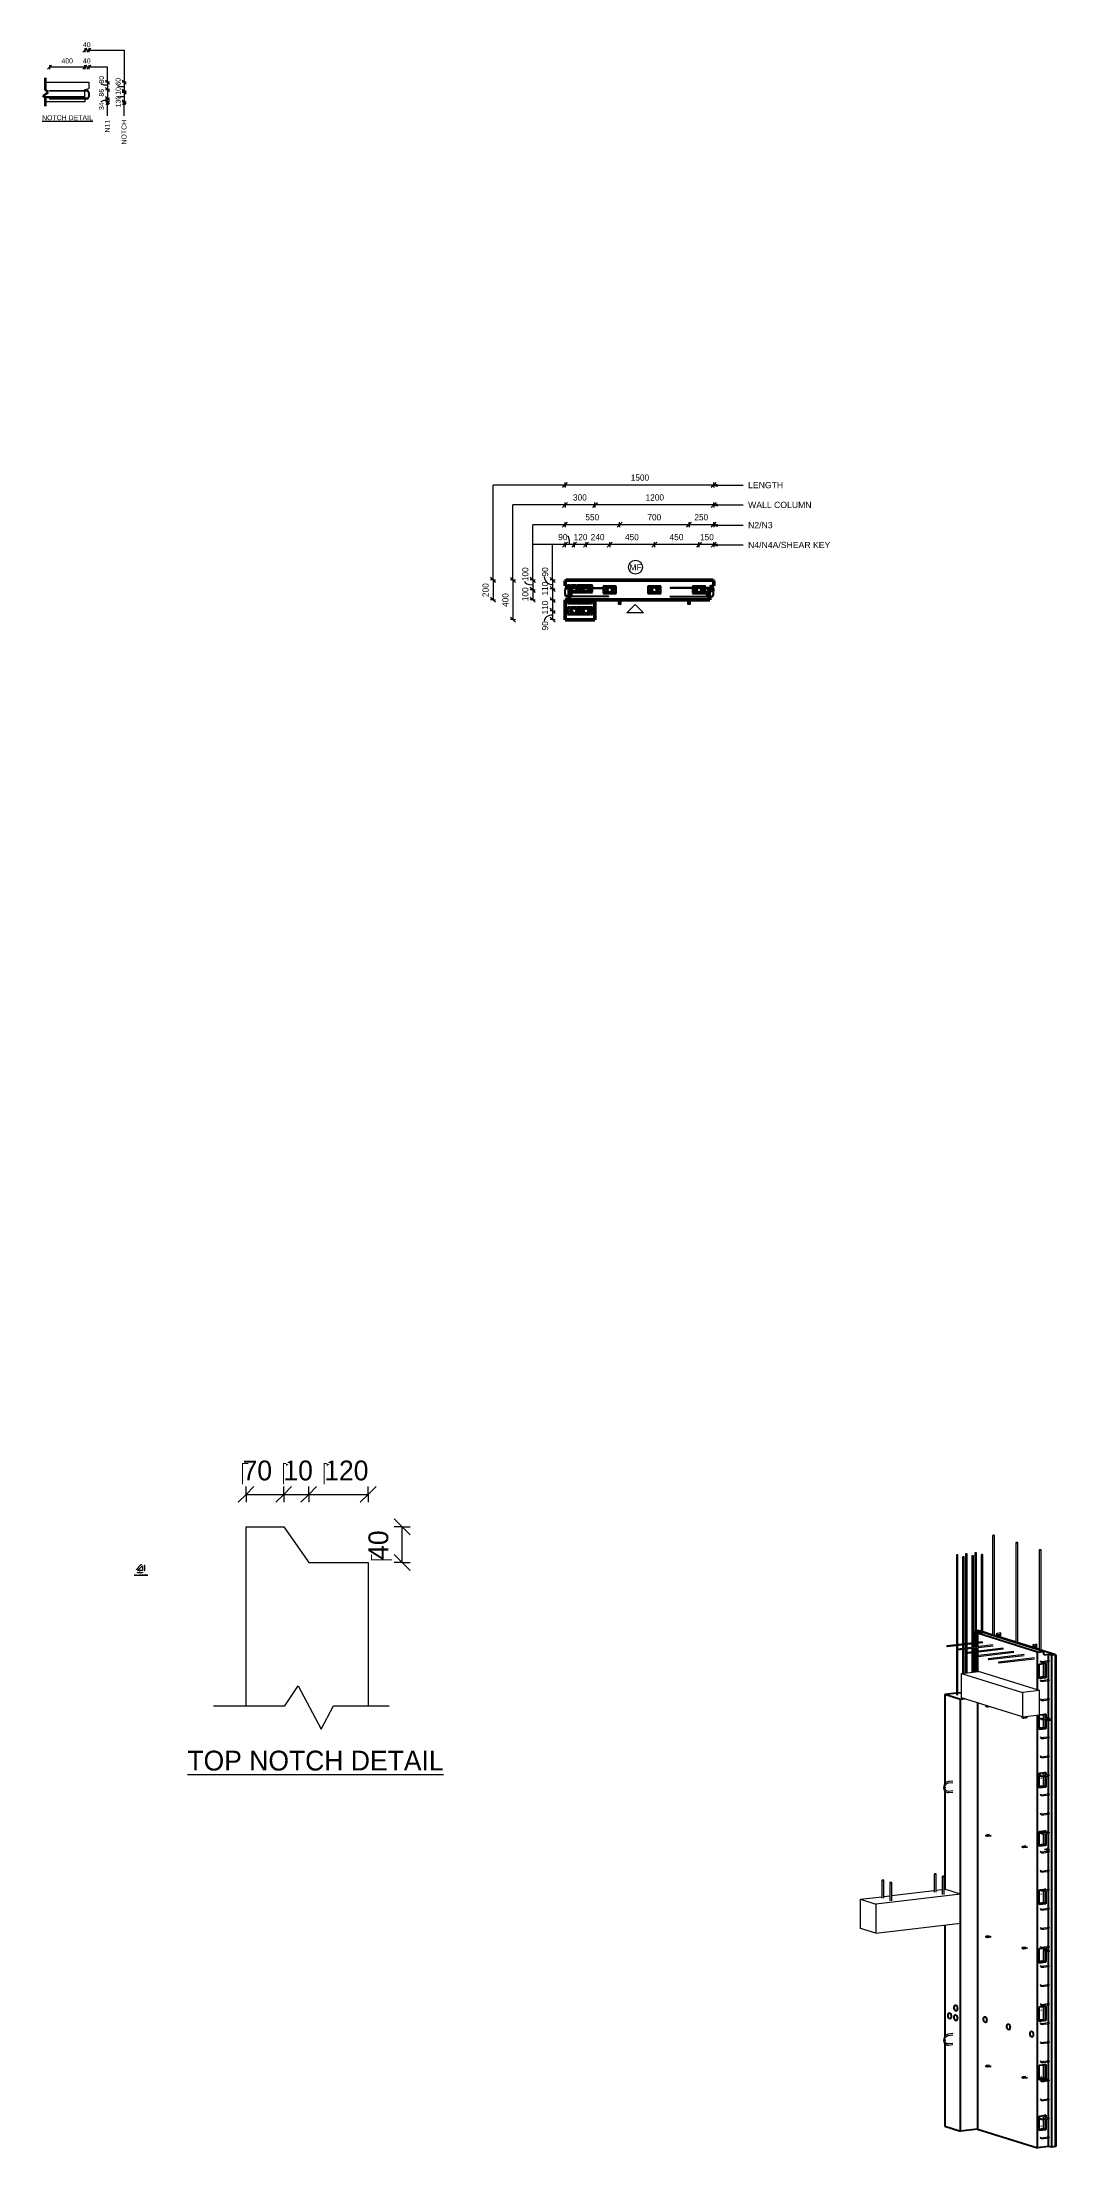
# Model space of a CAD drawing. Header units: millimetres. Extents: x -2992 to 7238, y -2699 to 18539.
import ezdxf

# ---------------------------------------------------------------- set-up
doc = ezdxf.new("R2010")
doc.units = ezdxf.units.MM
doc.linetypes.add('Dash', pattern=[6.36, 3.18, -3.18])
for name, color, linetype, lineweight in [('A-ANNO-DIMS', 211, 'Continuous', 9), ('A-ANNO-DIMS-25', 211, 'Continuous', 9), ('A-ANNO-DIMS-3', 211, 'Continuous', 9), ('A-ANNO-DIMS-80', 211, 'Continuous', 9), ('A-DETL', 90, 'Continuous', 18), ('A-DETL-MBND', 5, 'Continuous', 18), ('A-DETL-THIN', 151, 'Continuous', 18), ('A-GENM', 13, 'Continuous', 18), ('A-WALL', 113, 'Continuous', 25), ('A-WALL-HDLN', 110, 'Dash', 25), ('G-ANNO-TEXT', 231, 'Continuous', 9), ('S-BEAM', 12, 'Continuous', 18), ('S-RBAR', 171, 'Continuous', 18)]:
    doc.layers.add(name, color=color, linetype=linetype, lineweight=lineweight)
doc.styles.add('Arial', font='arial.ttf', dxfattribs={"height": 50})
doc.styles.add('Arial_1', font='arial.ttf', dxfattribs={"height": 7.5})
doc.styles.add('Arial_2', font='arial.ttf', dxfattribs={"height": 62.5})
doc.styles.add('Nirmala UI Semilight', font='NirmalaS.ttf', dxfattribs={"height": 50})
doc.styles.add('Nirmala UI Semilight_1', font='NirmalaS.ttf', dxfattribs={"height": 7.5})
doc.styles.add('Nirmala UI Semilight_2', font='NirmalaS.ttf', dxfattribs={"height": 200})
doc.styles.add('Nirmala UI Semilight_3', font='NirmalaS.ttf', dxfattribs={"height": 200})
doc.styles.add('Nirmala UI Semilight_4', font='NirmalaS.ttf', dxfattribs={"height": 62.5})
doc.dimstyles.new('Arrow_Filled_-_2_5_NI_UI', dxfattribs={"dimscale": 304.8, "dimtxt": 7.85523, "dimasz": 0.019685, "dimexe": 0.009843, "dimexo": 0.0625, "dimgap": 0.009843, "dimtad": 1, "dimdec": 4, "dimzin": 0, "dimdsep": 46, "dimtxsty": 'Nirmala UI Semilight_1', "dimblk1": 'OBLIQUE', "dimblk2": 'OBLIQUE', "dimsah": 1, "dimcen": 0.09, "dimazin": 0, "dimtfac": 1, "dimtdec": 4, "dimtix": 1, "dimtmove": 0, "dimatfit": 3, "dimfxl": 0.009843, "dimfxlon": 1, "dimtvp": 1, "dimtolj": 1, "dimtzin": 0, "dimarcsym": 2})
doc.dimstyles.new('Arrow_Filled_-_2_5_NI_UI_1', dxfattribs={"dimscale": 304.8, "dimtxt": 209.472789, "dimasz": 0.524934, "dimexe": 0.262467, "dimexo": 0.0625, "dimgap": 0.262467, "dimtad": 1, "dimdec": 4, "dimzin": 0, "dimdsep": 46, "dimtxsty": 'Nirmala UI Semilight_2', "dimblk1": 'OBLIQUE', "dimblk2": 'OBLIQUE', "dimsah": 1, "dimcen": 0.09, "dimazin": 0, "dimtfac": 1, "dimtdec": 4, "dimtix": 1, "dimtmove": 2, "dimatfit": 3, "dimfxl": 0.262467, "dimfxlon": 1, "dimtvp": 1, "dimtolj": 1, "dimtzin": 0, "dimarcsym": 2})
doc.dimstyles.new('Arrow_Filled_-_2_5_NI_UI_2', dxfattribs={"dimscale": 304.8, "dimtxt": 209.472789, "dimasz": 0.524934, "dimexe": 0.262467, "dimexo": 0.0625, "dimgap": 0.262467, "dimtad": 1, "dimdec": 4, "dimzin": 0, "dimdsep": 46, "dimtxsty": 'Nirmala UI Semilight_2', "dimblk1": 'OBLIQUE', "dimblk2": 'OBLIQUE', "dimsah": 1, "dimcen": 0.09, "dimazin": 0, "dimtfac": 1, "dimtdec": 4, "dimtix": 1, "dimtmove": 0, "dimatfit": 3, "dimfxl": 0.262467, "dimfxlon": 1, "dimtvp": 1, "dimtolj": 1, "dimtzin": 0, "dimarcsym": 2})
doc.dimstyles.new('Arrow_Filled_-_2_5_NI_UI_3', dxfattribs={"dimscale": 304.8, "dimtxt": 65.460247, "dimasz": 0.164042, "dimexe": 0.082021, "dimexo": 0.0625, "dimgap": 0.082021, "dimtad": 1, "dimdec": 4, "dimzin": 0, "dimdsep": 46, "dimtxsty": 'Nirmala UI Semilight_4', "dimblk1": 'OBLIQUE', "dimblk2": 'OBLIQUE', "dimsah": 1, "dimcen": 0.09, "dimazin": 0, "dimtfac": 1, "dimtdec": 4, "dimtix": 1, "dimtmove": 0, "dimatfit": 3, "dimfxl": 0.082021, "dimfxlon": 1, "dimtvp": 1, "dimtolj": 1, "dimtzin": 0, "dimarcsym": 2})
doc.dimstyles.new('Arrow_Filled_-_2_5_NI_UI_4', dxfattribs={"dimscale": 304.8, "dimtxt": 65.460247, "dimasz": 0.164042, "dimexe": 0.082021, "dimexo": 0.0625, "dimgap": 0.082021, "dimtad": 1, "dimdec": 4, "dimzin": 0, "dimdsep": 46, "dimtxsty": 'Nirmala UI Semilight_4', "dimblk1": 'OBLIQUE', "dimblk2": 'OBLIQUE', "dimsah": 1, "dimcen": 0.09, "dimazin": 0, "dimtfac": 1, "dimtdec": 4, "dimtix": 1, "dimtmove": 1, "dimatfit": 3, "dimfxl": 0.082021, "dimfxlon": 1, "dimtvp": 1, "dimtolj": 1, "dimtzin": 0, "dimarcsym": 2})
doc.dimstyles.new('Arrow_Filled_-_2_5_NI_UI_5', dxfattribs={"dimscale": 304.8, "dimtxt": 65.460247, "dimasz": 0.164042, "dimexe": 0.082021, "dimexo": 0.0625, "dimgap": 0.082021, "dimtad": 1, "dimdec": 4, "dimzin": 0, "dimdsep": 46, "dimtxsty": 'Nirmala UI Semilight_4', "dimblk1": 'OBLIQUE', "dimblk2": 'OBLIQUE', "dimsah": 1, "dimcen": 0.09, "dimazin": 0, "dimtfac": 1, "dimtdec": 4, "dimtix": 1, "dimtmove": 2, "dimatfit": 3, "dimfxl": 0.082021, "dimfxlon": 1, "dimtvp": 1, "dimtolj": 1, "dimtzin": 0, "dimarcsym": 2})

msp = doc.modelspace()

# ---------------------------------------------------------------- texts
at = {"layer": 'G-ANNO-TEXT', "color": 7, "attachment_point": 1}
for s, insert, char_height, width, style in [('40', (-2579.75821, 18537.9943), 50, 91.392375, 'Nirmala UI Semilight'), ('400', (-2796.32511, 18374.43991), 50, 136.286875, 'Nirmala UI Semilight'), ('40', (-2579.75821, 18374.43991), 50, 91.392375, 'Nirmala UI Semilight'), ('\\LNOTCH DETAIL', (-2992.11885, 17801.32875), 50, 622.1095, 'Arial'), ('\\LTYPICAL CHAMFER DETAIL', (-2062.78571, 3087.48198), 7.5, 166.9113375, 'Arial_1'), ('\\LTOP NOTCH DETAIL', (-1525.87508, 1307.16895), 200, 2975.864, 'Nirmala UI Semilight_3')]:
    msp.add_mtext(s, dxfattribs=dict(at, insert=insert, char_height=char_height, width=width, style=style))
for s, insert, char_height, width, rotation, style in [('80', (-2418.18296, 18120.89979), 50, 89.789, 90, 'Nirmala UI Semilight'), ('86', (-2418.18296, 17989.83049), 50, 89.789, 90, 'Nirmala UI Semilight'), ('60', (-2249.84015, 18100.51088), 50, 89.789, 90, 'Nirmala UI Semilight'), ('10', (-2249.84015, 18008.05743), 50, 76.962, 90, 'Nirmala UI Semilight'), ('34', (-2418.18296, 17854.64001), 50, 91.392375, 90, 'Nirmala UI Semilight'), ('130', (-2249.84015, 17881.70469), 50, 121.8565, 90, 'Nirmala UI Semilight'), ('N11', (-2358.95158, 17627.56958), 50, 153.924, 90, 'Arial'), ('NOTCH', (-2190.60877, 17505.96958), 50, 301.4345, 90, 'Arial'), ('LENGTH', (4132.25221, 14102.47974), 62.5, 428.9028125, 0.000663009, 'Arial_2'), ('WALL COLUMN', (4132.25452, 13902.47974), 62.5, 775.6326562, 0.000663009, 'Arial_2'), ('N2/N3', (4132.25688, 13698.72974), 62.5, 298.6285938, 0.000663009, 'Arial_2'), ('N4/N4A/SHEAR KEY', (4132.2592, 13498.61553), 62.5, 1002.109375, 0.000663009, 'Arial_2'), ('MF', (2934.33127, 13272.36461), 62.5, 150.3164062, 359.999336991, 'Arial_2')]:
    msp.add_mtext(s, dxfattribs=dict(at, insert=insert, char_height=char_height, width=width, rotation=rotation, style=style))

# ---------------------------------------------------------------- blocks, each defined once
blk = doc.blocks.new('RR spread anchor face based - RR-SA-2_5-200-2134315-Elevation Top2')
at = {"layer": 'A-GENM'}
for p, q in [((15850, 12914), (15850, 12874)), ((15850, 12874), (15852, 12869)), ((15852, 12869), (15877, 12869)), ((15858, 12884), (15858, 12890)), ((15872, 12890), (15872, 12884)), ((15877, 12869), (15880, 12874)), ((15880, 12874), (15880, 12914))]:
    blk.add_line(p, q, dxfattribs=at)
for centre, start, end in [((15865, 12890), 0, 180), ((15865, 12884), 180, 0)]:
    blk.add_arc(centre, 7, start, end, dxfattribs=at)
blk = doc.blocks.new('RR spread anchor face based - RR-SA-2_5-250-1726823-Elevation Top2')
at = {"layer": 'A-GENM'}
for p, q in [((15990, 13029), (15939, 13029)), ((15939, 12999), (15990, 12999)), ((16096, 13029), (16075, 13029)), ((16075, 12999), (16107, 12999)), ((16096, 13021), (16102, 13021)), ((16102, 13007), (16096, 13007)), ((16112, 13029), (16109, 13029)), ((16117, 13026), (16112, 13029)), ((16115, 13000), (16117, 13001)), ((16117, 13001), (16117, 13026))]:
    blk.add_line(p, q, dxfattribs=at)
for centre, start, end in [((16096, 13014), 90, 270), ((16102, 13014), 60, 90), ((16102, 13014), 270, 314.8136)]:
    blk.add_arc(centre, 7, start, end, dxfattribs=at)
blk = doc.blocks.new('Rebar Bar - Part 1040416051-431004-3D Ortho')
at = {"layer": 'S-RBAR'}
for p, q in [((18783, 3302), (18783, 2397)), ((18799, 2399), (18799, 3302)), ((18783, 2389), (18783, 2352)), ((18783, 2344), (18783, 2307)), ((18799, 2354), (18799, 2391)), ((18799, 2309), (18799, 2346)), ((18783, 2299), (18783, 2101)), ((18799, 2103), (18799, 2301))]:
    blk.add_line(p, q, dxfattribs=at)
for points in [[(18798, 3303, 0), (18797, 3303, 0), (18795, 3303, 0), (18793, 3303, 0), (18791, 3303, 0), (18789, 3303, 0), (18787, 3303, 0), (18785, 3303, 0), (18784, 3303, 0), (18783, 3302, 0), (18783, 3302, 0), (18783, 3301, 0), (18784, 3301, 0)], [(18784, 3301, 0), (18786, 3301, 0), (18787, 3300, 0), (18789, 3300, 0), (18791, 3300, 0), (18793, 3300, 0), (18795, 3301, 0), (18797, 3301, 0), (18798, 3301, 0), (18799, 3301, 0), (18799, 3302, 0), (18799, 3302, 0), (18798, 3303, 0)]]:
    blk.add_polyline3d(points, dxfattribs=at)
blk = doc.blocks.new('Rebar Bar - Part 2788612606-431004-3D Ortho')
at = {"layer": 'S-RBAR'}
for p, q in [((18846, 3282), (18846, 2496)), ((18862, 2497), (18862, 3282))]:
    blk.add_line(p, q, dxfattribs=at)
for points in [[(18861, 3283, 0), (18859, 3283, 0), (18858, 3284, 0), (18856, 3284, 0), (18854, 3284, 0), (18852, 3284, 0), (18850, 3284, 0), (18848, 3283, 0), (18847, 3283, 0), (18846, 3283, 0), (18846, 3282, 0), (18846, 3282, 0), (18847, 3281, 0)], [(18847, 3281, 0), (18848, 3281, 0), (18850, 3281, 0), (18852, 3281, 0), (18854, 3281, 0), (18856, 3281, 0), (18858, 3281, 0), (18860, 3281, 0), (18861, 3282, 0), (18862, 3282, 0), (18862, 3282, 0), (18862, 3283, 0), (18861, 3283, 0)]]:
    blk.add_polyline3d(points, dxfattribs=at)
blk = doc.blocks.new('Rebar Bar - Part 4030350105-431004-3D Ortho')
at = {"layer": 'S-RBAR'}
for p, q in [((18752, 3271), (18752, 2393)), ((18768, 2395), (18768, 3271)), ((18752, 2385), (18752, 2348)), ((18752, 2340), (18752, 2304)), ((18768, 2350), (18768, 2387)), ((18768, 2305), (18768, 2342)), ((18752, 2296), (18752, 2097)), ((18768, 2099), (18768, 2297))]:
    blk.add_line(p, q, dxfattribs=at)
for points in [[(18767, 3272, 0), (18766, 3272, 0), (18764, 3273, 0), (18762, 3273, 0), (18760, 3273, 0), (18758, 3273, 0), (18756, 3273, 0), (18754, 3272, 0), (18753, 3272, 0), (18752, 3272, 0), (18752, 3271, 0), (18752, 3271, 0), (18753, 3270, 0)], [(18753, 3270, 0), (18755, 3270, 0), (18756, 3270, 0), (18758, 3270, 0), (18760, 3270, 0), (18762, 3270, 0), (18764, 3270, 0), (18766, 3270, 0), (18767, 3271, 0), (18768, 3271, 0), (18768, 3271, 0), (18768, 3272, 0), (18767, 3272, 0)]]:
    blk.add_polyline3d(points, dxfattribs=at)
blk = doc.blocks.new('Rebar Bar - Part 1040416051-V1-3D Ortho')
at = {"layer": 'S-RBAR'}
for p, q in [((18689, 3291), (18689, 2386)), ((18705, 2388), (18705, 3291)), ((18689, 2378), (18689, 2341)), ((18705, 2343), (18705, 2380)), ((18689, 2333), (18689, 2090)), ((18705, 2092), (18705, 2335))]:
    blk.add_line(p, q, dxfattribs=at)
for points in [[(18704, 3292, 0), (18703, 3292, 0), (18701, 3292, 0), (18699, 3292, 0), (18697, 3292, 0), (18695, 3292, 0), (18693, 3292, 0), (18692, 3292, 0), (18690, 3292, 0), (18690, 3291, 0), (18689, 3291, 0), (18690, 3290, 0), (18691, 3290, 0)], [(18691, 3290, 0), (18692, 3290, 0), (18694, 3289, 0), (18696, 3289, 0), (18698, 3289, 0), (18700, 3289, 0), (18702, 3289, 0), (18703, 3290, 0), (18704, 3290, 0), (18705, 3290, 0), (18705, 3291, 0), (18705, 3291, 0), (18704, 3292, 0)]]:
    blk.add_polyline3d(points, dxfattribs=at)
blk = doc.blocks.new('Rebar Bar - Part 1040416051-V2-3D Ortho')
at = {"layer": 'S-RBAR'}
for p, q in [((18596, 3280), (18596, 2375)), ((18612, 2377), (18612, 3280)), ((18596, 2367), (18596, 1866)), ((18612, 2332), (18612, 2369)), ((18612, 1866), (18612, 2324))]:
    blk.add_line(p, q, dxfattribs=at)
for points in [[(18610, 3281, 0), (18609, 3281, 0), (18607, 3281, 0), (18605, 3281, 0), (18603, 3281, 0), (18601, 3281, 0), (18599, 3281, 0), (18598, 3281, 0), (18597, 3281, 0), (18596, 3280, 0), (18596, 3280, 0), (18596, 3279, 0), (18597, 3279, 0)], [(18597, 3279, 0), (18598, 3279, 0), (18600, 3278, 0), (18602, 3278, 0), (18604, 3278, 0), (18606, 3278, 0), (18608, 3279, 0), (18609, 3279, 0), (18611, 3279, 0), (18611, 3279, 0), (18612, 3280, 0), (18611, 3280, 0), (18610, 3281, 0)]]:
    blk.add_polyline3d(points, dxfattribs=at)
blk = doc.blocks.new('Rebar Bar - Part 1040416051-V3-3D Ortho')
at = {"layer": 'S-RBAR'}
for p, q in [((18658, 3260), (18658, 2382)), ((18674, 2384), (18674, 3260)), ((18658, 2374), (18658, 2337)), ((18674, 2339), (18674, 2376)), ((18658, 2329), (18658, 2086)), ((18674, 2088), (18674, 2331))]:
    blk.add_line(p, q, dxfattribs=at)
for points in [[(18673, 3261, 0), (18672, 3261, 0), (18670, 3262, 0), (18668, 3262, 0), (18666, 3262, 0), (18664, 3262, 0), (18662, 3262, 0), (18660, 3261, 0), (18659, 3261, 0), (18659, 3261, 0), (18658, 3260, 0), (18659, 3260, 0), (18659, 3259, 0)], [(18659, 3259, 0), (18661, 3259, 0), (18662, 3259, 0), (18664, 3259, 0), (18667, 3259, 0), (18669, 3259, 0), (18670, 3259, 0), (18672, 3259, 0), (18673, 3260, 0), (18674, 3260, 0), (18674, 3260, 0), (18674, 3261, 0), (18673, 3261, 0)]]:
    blk.add_polyline3d(points, dxfattribs=at)
blk = doc.blocks.new('Rebar Bar - Part 3166313199-431004-3D Ortho')
at = {"layer": 'S-RBAR'}
for p, q in [((19440, 2204), (19450, 2201)), ((19452, 2208), (19442, 2211))]:
    blk.add_line(p, q, dxfattribs=at)
blk = doc.blocks.new('Rebar Bar - Part 2227165887-431004-3D Ortho')
at = {"layer": 'S-RBAR'}
for points in [[(19450, 2201, 0), (19450, 2200, 0), (19451, 2200, 0), (19452, 2200, 0), (19452, 2200, 0), (19453, 2200, 0), (19453, 2200, 0), (19454, 2200, 0), (19455, 2199, 0), (19455, 2199, 0), (19456, 2199, 0), (19457, 2199, 0), (19457, 2199, 0), (19458, 2199, 0), (19459, 2199, 0), (19460, 2199, 0), (19460, 2199, 0), (19461, 2199, 0), (19462, 2199, 0), (19463, 2199, 0), (19464, 2199, 0), (19464, 2199, 0), (19465, 2199, 0), (19466, 2199, 0), (19467, 2199, 0), (19468, 2199, 0), (19469, 2199, 0), (19469, 2199, 0), (19470, 2199, 0), (19471, 2199, 0), (19472, 2199, 0), (19473, 2199, 0), (19473, 2199, 0), (19474, 2199, 0), (19475, 2199, 0), (19476, 2199, 0), (19477, 2199, 0), (19477, 2199, 0), (19478, 2199, 0), (19479, 2199, 0), (19479, 2199, 0)], [(19452, 2208, 0), (19453, 2208, 0), (19453, 2208, 0), (19453, 2208, 0), (19454, 2208, 0), (19454, 2208, 0), (19455, 2208, 0), (19455, 2207, 0), (19456, 2207, 0), (19456, 2207, 0), (19457, 2207, 0), (19458, 2207, 0), (19458, 2207, 0), (19459, 2207, 0), (19460, 2207, 0), (19460, 2207, 0), (19461, 2207, 0), (19462, 2207, 0), (19462, 2207, 0), (19463, 2207, 0), (19464, 2207, 0), (19465, 2207, 0), (19465, 2207, 0), (19466, 2207, 0), (19467, 2207, 0), (19468, 2207, 0), (19469, 2207, 0), (19469, 2207, 0), (19470, 2207, 0), (19471, 2207, 0), (19472, 2207, 0), (19472, 2207, 0), (19473, 2207, 0), (19474, 2207, 0), (19475, 2207, 0), (19475, 2207, 0), (19476, 2207, 0), (19477, 2207, 0), (19477, 2207, 0), (19478, 2207, 0), (19478, 2207, 0)]]:
    blk.add_polyline3d(points, dxfattribs=at)
blk = doc.blocks.new('Rebar Bar - Part 3241041724-431004-3D Ortho')
at = {"layer": 'S-RBAR'}
for p, q in [((19517, 2212), (19478, 2207)), ((19479, 2199), (19518, 2204))]:
    blk.add_line(p, q, dxfattribs=at)
blk = doc.blocks.new('Rebar Bar - Part 2227165887-V4-3D Ortho')
at = {"layer": 'S-RBAR'}
for points in [[(19524, 2213, 0), (19524, 2213, 0), (19524, 2213, 0), (19524, 2213, 0), (19524, 2213, 0), (19524, 2213, 0), (19523, 2213, 0), (19523, 2213, 0), (19523, 2213, 0), (19522, 2213, 0), (19522, 2212, 0), (19522, 2212, 0), (19521, 2212, 0), (19521, 2212, 0), (19520, 2212, 0), (19519, 2212, 0), (19519, 2212, 0), (19518, 2212, 0), (19518, 2212, 0), (19517, 2212, 0)], [(19526, 2217, 0), (19526, 2217, 0), (19527, 2216, 0), (19527, 2216, 0), (19528, 2216, 0), (19528, 2216, 0), (19529, 2216, 0), (19529, 2215, 0), (19529, 2215, 0), (19530, 2215, 0), (19530, 2214, 0), (19531, 2213, 0), (19531, 2213, 0), (19531, 2212, 0), (19531, 2211, 0), (19531, 2210, 0), (19531, 2209, 0), (19531, 2208, 0), (19530, 2208, 0), (19530, 2207, 0), (19529, 2207, 0), (19529, 2207, 0), (19528, 2206, 0), (19528, 2206, 0), (19527, 2206, 0), (19527, 2206, 0), (19526, 2205, 0), (19526, 2205, 0), (19525, 2205, 0), (19525, 2205, 0), (19524, 2205, 0), (19524, 2205, 0), (19523, 2205, 0), (19523, 2204, 0), (19522, 2204, 0), (19521, 2204, 0), (19521, 2204, 0), (19520, 2204, 0), (19519, 2204, 0), (19519, 2204, 0), (19518, 2204, 0)], [(19524, 2209, 0), (19524, 2209, 0), (19524, 2209, 0), (19524, 2209, 0), (19524, 2209, 0)]]:
    blk.add_polyline3d(points, dxfattribs=at)
blk = doc.blocks.new('Rebar Bar - Part 3131074535-431004-3D Ortho')
at = {"layer": 'S-RBAR'}
for p, q in [((19513, 2212), (19516, 2211)), ((19526, 2217), (19516, 2220))]:
    blk.add_line(p, q, dxfattribs=at)
blk = doc.blocks.new('Rebar Bar - Part 2227165887-V5-3D Ortho')
at = {"layer": 'S-RBAR'}
for points in [[(19524, 2021, 0), (19524, 2021, 0), (19524, 2021, 0), (19524, 2021, 0), (19524, 2021, 0), (19524, 2021, 0), (19523, 2021, 0), (19523, 2021, 0), (19523, 2020, 0), (19522, 2020, 0), (19522, 2020, 0), (19522, 2020, 0), (19521, 2020, 0), (19521, 2020, 0), (19520, 2020, 0), (19519, 2020, 0), (19519, 2020, 0), (19518, 2020, 0), (19518, 2020, 0), (19517, 2019, 0)], [(19526, 2025, 0), (19526, 2024, 0), (19527, 2024, 0), (19527, 2024, 0), (19528, 2024, 0), (19528, 2024, 0), (19529, 2023, 0), (19529, 2023, 0), (19529, 2023, 0), (19530, 2022, 0), (19530, 2022, 0), (19531, 2021, 0), (19531, 2020, 0), (19531, 2020, 0), (19531, 2019, 0), (19531, 2018, 0), (19531, 2017, 0), (19531, 2016, 0), (19530, 2015, 0), (19530, 2015, 0), (19529, 2015, 0), (19529, 2014, 0), (19528, 2014, 0), (19528, 2014, 0), (19527, 2014, 0), (19527, 2013, 0), (19526, 2013, 0), (19526, 2013, 0), (19525, 2013, 0), (19525, 2013, 0), (19524, 2013, 0), (19524, 2012, 0), (19523, 2012, 0), (19523, 2012, 0), (19522, 2012, 0), (19521, 2012, 0), (19521, 2012, 0), (19520, 2012, 0), (19519, 2012, 0), (19519, 2012, 0), (19518, 2012, 0)], [(19524, 2017, 0), (19524, 2017, 0), (19524, 2017, 0), (19524, 2017, 0)]]:
    blk.add_polyline3d(points, dxfattribs=at)
blk = doc.blocks.new('Rebar Bar - Part 3166313199-V6-3D Ortho')
at = {"layer": 'S-RBAR'}
for p, q in [((19452, 1632), (19431, 1638)), ((19431, 1630), (19450, 1624))]:
    blk.add_line(p, q, dxfattribs=at)
blk = doc.blocks.new('Rebar Bar - Part 3166313199-V7-3D Ortho')
at = {"layer": 'S-RBAR'}
for p, q in [((19452, 1055), (19431, 1062)), ((19431, 1053), (19450, 1047))]:
    blk.add_line(p, q, dxfattribs=at)
blk = doc.blocks.new('Rebar Bar - Part 3166313199-V8-3D Ortho')
at = {"layer": 'S-RBAR'}
for p, q in [((19452, 479), (19431, 485)), ((19431, 477), (19450, 471))]:
    blk.add_line(p, q, dxfattribs=at)
blk = doc.blocks.new('Rebar Bar - Part 3166313199-V9-3D Ortho')
at = {"layer": 'S-RBAR'}
for p, q in [((19433, -100), (19450, -106)), ((19452, -98), (19442, -95))]:
    blk.add_line(p, q, dxfattribs=at)
blk = doc.blocks.new('Rebar Bar - Part 3241041724-V10-3D Ortho')
at = {"layer": 'S-RBAR'}
for p, q in [((19506, -2018), (19478, -2021)), ((19479, -2029), (19518, -2024))]:
    blk.add_line(p, q, dxfattribs=at)
blk = doc.blocks.new('Rebar Bar - Part 2227165887-V11-3D Ortho')
at = {"layer": 'S-RBAR'}
for points in [[(19524, -2015, 0), (19524, -2015, 0), (19524, -2015, 0), (19524, -2015, 0), (19524, -2015, 0), (19523, -2015, 0), (19523, -2015, 0), (19523, -2015, 0), (19522, -2015, 0), (19522, -2016, 0), (19522, -2016, 0), (19521, -2016, 0), (19521, -2016, 0), (19520, -2016, 0), (19519, -2016, 0), (19519, -2016, 0), (19518, -2016, 0), (19518, -2016, 0), (19517, -2016, 0)], [(19529, -2013, 0), (19530, -2013, 0), (19530, -2014, 0), (19531, -2015, 0), (19531, -2015, 0), (19531, -2016, 0), (19531, -2017, 0), (19531, -2018, 0), (19531, -2019, 0), (19531, -2020, 0), (19530, -2020, 0), (19530, -2021, 0), (19529, -2021, 0), (19529, -2021, 0), (19528, -2022, 0), (19528, -2022, 0), (19527, -2022, 0), (19527, -2022, 0), (19526, -2023, 0), (19526, -2023, 0), (19525, -2023, 0), (19525, -2023, 0), (19524, -2023, 0), (19524, -2023, 0), (19523, -2023, 0), (19523, -2024, 0), (19522, -2024, 0), (19521, -2024, 0), (19521, -2024, 0), (19520, -2024, 0), (19519, -2024, 0), (19519, -2024, 0), (19518, -2024, 0)], [(19524, -2019, 0), (19524, -2019, 0), (19524, -2019, 0)]]:
    blk.add_polyline3d(points, dxfattribs=at)
blk = doc.blocks.new('Rebar Bar - Part 3166313199-V12-3D Ortho')
at = {"layer": 'S-RBAR'}
for p, q in [((19452, -2404), (19431, -2397)), ((19431, -2406), (19450, -2412))]:
    blk.add_line(p, q, dxfattribs=at)
blk = doc.blocks.new('Rebar Bar - Part 1026889929-431004-3D Ortho')
at = {"layer": 'S-RBAR'}
for p, q in [((19432, 3331), (19432, 2322)), ((19452, 2316), (19452, 3331))]:
    blk.add_line(p, q, dxfattribs=at)
for points in [[(19450, 3332, 0), (19448, 3332, 0), (19446, 3332, 0), (19444, 3333, 0), (19441, 3333, 0), (19439, 3333, 0), (19436, 3332, 0), (19434, 3332, 0), (19433, 3332, 0), (19432, 3331, 0), (19432, 3331, 0), (19432, 3330, 0), (19433, 3330, 0)], [(19433, 3330, 0), (19435, 3329, 0), (19437, 3329, 0), (19439, 3329, 0), (19442, 3329, 0), (19444, 3329, 0), (19447, 3329, 0), (19449, 3329, 0), (19450, 3330, 0), (19451, 3330, 0), (19452, 3331, 0), (19451, 3331, 0), (19450, 3332, 0)]]:
    blk.add_polyline3d(points, dxfattribs=at)
blk = doc.blocks.new('Rebar Bar - Part 864883769-431004-3D Ortho')
at = {"layer": 'S-RBAR'}
for p, q in [((18860, 2406), (18501, 2364)), ((18502, 2356), (18861, 2398))]:
    blk.add_line(p, q, dxfattribs=at)
for points in [[(18504, 2359, 0), (18504, 2360, 0), (18503, 2361, 0), (18503, 2362, 0), (18503, 2363, 0), (18502, 2364, 0), (18502, 2364, 0), (18501, 2364, 0), (18500, 2364, 0), (18500, 2363, 0), (18500, 2363, 0), (18499, 2362, 0), (18499, 2361, 0)], [(18499, 2361, 0), (18499, 2360, 0), (18500, 2359, 0), (18500, 2358, 0), (18500, 2357, 0), (18501, 2356, 0), (18502, 2356, 0), (18502, 2356, 0)], [(18502, 2356, 0), (18503, 2356, 0), (18503, 2357, 0), (18503, 2357, 0), (18504, 2358, 0), (18504, 2359, 0)]]:
    blk.add_polyline3d(points, dxfattribs=at)
blk = doc.blocks.new('Rebar Bar - Part 1814174108-431004-3D Ortho')
at = {"layer": 'S-RBAR'}
for p, q in [((19196, 3404), (19196, 2395)), ((19216, 2389), (19216, 3404))]:
    blk.add_line(p, q, dxfattribs=at)
for points in [[(19215, 3405, 0), (19213, 3406, 0), (19211, 3406, 0), (19209, 3406, 0), (19206, 3406, 0), (19204, 3406, 0), (19201, 3406, 0), (19199, 3405, 0), (19198, 3405, 0), (19197, 3405, 0), (19196, 3404, 0), (19197, 3404, 0), (19198, 3403, 0)], [(19198, 3403, 0), (19200, 3403, 0), (19202, 3402, 0), (19204, 3402, 0), (19207, 3402, 0), (19209, 3402, 0), (19212, 3403, 0), (19214, 3403, 0), (19215, 3403, 0), (19216, 3404, 0), (19216, 3404, 0), (19216, 3405, 0), (19215, 3405, 0)]]:
    blk.add_polyline3d(points, dxfattribs=at)
blk = doc.blocks.new('Rebar Bar - Part 776176355-431004-3D Ortho')
at = {"layer": 'S-RBAR'}
blk.add_line((19455, 1541), (19455, 1541), dxfattribs=at)
blk = doc.blocks.new('Rebar Bar - Part 776176355-V13-3D Ortho')
at = {"layer": 'S-RBAR'}
blk.add_line((19455, 1039), (19455, 1039), dxfattribs=at)
blk.add_polyline3d([(19449, 1031, 0), (19451, 1031, 0), (19452, 1031, 0), (19453, 1031, 0), (19455, 1031, 0), (19456, 1031, 0), (19456, 1031, 0)], dxfattribs=at)
blk = doc.blocks.new('12_7Ø_ Lifting Insert_COLUMN - 12_9Ø Lifting insert-1653171-3D Ortho')
at = {"layer": 'A-GENM'}
for p, q in [((18559, -1547), (18515, -1552)), ((18559, -1645), (18515, -1650)), ((18516, -1565), (18560, -1559)), ((18516, -1663), (18560, -1657))]:
    blk.add_line(p, q, dxfattribs=at)
for points in [[(18515, -1552, 0), (18502, -1555, 0), (18490, -1562, 0), (18480, -1572, 0), (18473, -1585, 0), (18468, -1599, 0), (18467, -1614, 0), (18469, -1628, 0), (18474, -1641, 0), (18482, -1651, 0), (18493, -1659, 0), (18505, -1662, 0), (18516, -1663, 0)], [(18515, -1650, 0), (18504, -1649, 0), (18495, -1645, 0), (18487, -1638, 0), (18482, -1628, 0), (18479, -1616, 0), (18480, -1603, 0), (18484, -1590, 0), (18491, -1580, 0), (18500, -1571, 0), (18510, -1566, 0), (18516, -1565, 0)]]:
    blk.add_polyline3d(points, dxfattribs=at)
blk = doc.blocks.new('Rebar Bar - Part 1627387233-431004-3D Ortho')
at = {"layer": 'S-RBAR'}
for p, q in [((17923, -24), (17923, -206)), ((17943, -206), (17943, -24))]:
    blk.add_line(p, q, dxfattribs=at)
for points in [[(17941, -23, 0), (17940, -23, 0), (17937, -22, 0), (17935, -22, 0), (17932, -22, 0), (17930, -22, 0), (17927, -22, 0), (17925, -23, 0), (17924, -23, 0), (17923, -24, 0), (17923, -24, 0), (17923, -25, 0), (17924, -25, 0)], [(17924, -25, 0), (17926, -26, 0), (17928, -26, 0), (17930, -26, 0), (17933, -26, 0), (17936, -26, 0), (17938, -26, 0), (17940, -25, 0), (17941, -25, 0), (17942, -25, 0), (17943, -24, 0), (17942, -24, 0), (17941, -23, 0)]]:
    blk.add_polyline3d(points, dxfattribs=at)
blk = doc.blocks.new('Rebar Bar - Part 3213142585-431004-3D Ortho')
at = {"layer": 'S-RBAR'}
for p, q in [((18451, 38), (18451, -144)), ((18471, -144), (18471, 38))]:
    blk.add_line(p, q, dxfattribs=at)
for points in [[(18470, 39, 0), (18468, 39, 0), (18466, 40, 0), (18464, 40, 0), (18461, 40, 0), (18459, 40, 0), (18456, 40, 0), (18454, 39, 0), (18453, 39, 0), (18452, 38, 0), (18451, 38, 0), (18452, 37, 0), (18453, 37, 0)], [(18453, 37, 0), (18455, 37, 0), (18457, 36, 0), (18459, 36, 0), (18462, 36, 0), (18464, 36, 0), (18467, 36, 0), (18469, 37, 0), (18470, 37, 0), (18471, 38, 0), (18471, 38, 0), (18471, 39, 0), (18470, 39, 0)]]:
    blk.add_polyline3d(points, dxfattribs=at)
blk = doc.blocks.new('RR spread anchor face based - RR-SA-4_0-180-1726831-3D Ortho')
at = {"layer": 'A-GENM'}
for p, q in [((19369, 2373), (19371, 2378)), ((19369, 2341), (19369, 2373)), ((19375, 2371), (19369, 2373)), ((19371, 2378), (19401, 2382)), ((19371, 2378), (19378, 2376)), ((19378, 2376), (19375, 2371)), ((19375, 2371), (19375, 2339)), ((19407, 2380), (19378, 2376)), ((19385, 2351), (19385, 2355)), ((19394, 2355), (19394, 2359)), ((19400, 2357), (19400, 2353)), ((19401, 2382), (19407, 2380)), ((19409, 2375), (19407, 2380)), ((19409, 2329), (19409, 2375))]:
    blk.add_line(p, q, dxfattribs=at)
for points in [[(19385, 2355, 0), (19385, 2358, 0), (19386, 2360, 0), (19387, 2362, 0), (19389, 2364, 0), (19390, 2365, 0), (19392, 2365, 0), (19394, 2365, 0), (19396, 2364, 0), (19398, 2363, 0), (19399, 2362, 0), (19400, 2359, 0), (19400, 2357, 0)], [(19400, 2353, 0), (19400, 2351, 0), (19399, 2349, 0), (19398, 2347, 0), (19396, 2345, 0), (19394, 2344, 0), (19392, 2344, 0), (19390, 2344, 0), (19389, 2344, 0), (19387, 2346, 0), (19386, 2347, 0), (19385, 2349, 0), (19385, 2351, 0)], [(19387, 2346, 0), (19388, 2346, 0), (19390, 2347, 0), (19392, 2349, 0), (19393, 2351, 0), (19394, 2353, 0), (19394, 2355, 0)], [(19394, 2359, 0), (19394, 2361, 0), (19393, 2363, 0), (19392, 2365, 0)]]:
    blk.add_polyline3d(points, dxfattribs=at)
blk = doc.blocks.new('RR spread anchor face based - RR-SA-2_5-200-2134315-3D Ortho')
at = {"layer": 'A-GENM'}
for p, q in [((19262, -1984), (19259, -1985)), ((19259, -1985), (19272, -1989)), ((19259, -1995), (19259, -1985)), ((19272, -1999), (19259, -1995)), ((19296, -1980), (19262, -1984)), ((19272, -1989), (19278, -1989)), ((19272, -1999), (19272, -1989)), ((19278, -1999), (19272, -1999)), ((19275, -1984), (19280, -1984)), ((19278, -1989), (19312, -1985)), ((19278, -1989), (19278, -1999)), ((19312, -1995), (19278, -1999)), ((19288, -1986), (19283, -1987))]:
    blk.add_line(p, q, dxfattribs=at)
for points in [[(19272, -1985, 0), (19273, -1985, 0), (19274, -1985, 0), (19275, -1984, 0)], [(19283, -1987, 0), (19281, -1987, 0), (19279, -1987, 0), (19277, -1987, 0), (19276, -1987, 0), (19274, -1987, 0), (19273, -1986, 0), (19272, -1986, 0), (19272, -1986, 0)], [(19280, -1984, 0), (19282, -1984, 0), (19284, -1984, 0), (19286, -1984, 0), (19287, -1984, 0), (19289, -1984, 0), (19290, -1984, 0), (19291, -1985, 0), (19291, -1985, 0), (19291, -1985, 0), (19290, -1986, 0), (19289, -1986, 0), (19288, -1986, 0)]]:
    blk.add_polyline3d(points, dxfattribs=at)
blk = doc.blocks.new('RR spread anchor face based - RR-SA-2_5-200-V14-3D Ortho')
at = {"layer": 'A-GENM'}
for p, q in [((19262, 1647), (19259, 1646)), ((19259, 1646), (19272, 1642)), ((19259, 1637), (19259, 1646)), ((19272, 1633), (19259, 1637)), ((19263, 1647), (19262, 1647)), ((19272, 1642), (19278, 1642)), ((19272, 1633), (19272, 1642)), ((19278, 1633), (19272, 1633)), ((19275, 1647), (19280, 1648)), ((19278, 1642), (19312, 1646)), ((19278, 1642), (19278, 1633)), ((19312, 1637), (19278, 1633)), ((19288, 1645), (19283, 1645))]:
    blk.add_line(p, q, dxfattribs=at)
for points in [[(19272, 1646, 0), (19273, 1647, 0), (19274, 1647, 0), (19275, 1647, 0)], [(19283, 1645, 0), (19281, 1645, 0), (19279, 1645, 0), (19277, 1645, 0), (19276, 1645, 0), (19274, 1645, 0), (19273, 1645, 0), (19272, 1646, 0), (19272, 1646, 0)], [(19280, 1648, 0), (19282, 1648, 0), (19284, 1648, 0), (19286, 1648, 0), (19287, 1648, 0), (19289, 1648, 0), (19290, 1647, 0), (19291, 1647, 0), (19291, 1647, 0), (19291, 1646, 0), (19290, 1646, 0), (19289, 1646, 0), (19288, 1645, 0)]]:
    blk.add_polyline3d(points, dxfattribs=at)
blk = doc.blocks.new('RR spread anchor face based - RR-SA-2_5-250-1726823-3D Ortho')
at = {"layer": 'A-GENM'}
for p, q in [((19486, 318), (19506, 312)), ((19506, 302), (19486, 308)), ((19507, 314), (19504, 315)), ((19506, 312), (19511, 311)), ((19506, 302), (19506, 312)), ((19511, 301), (19506, 302)), ((19511, 311), (19532, 314)), ((19511, 311), (19511, 301)), ((19532, 304), (19511, 301)), ((19532, 315), (19512, 321)), ((19516, 317), (19519, 316)), ((19532, 314), (19532, 315)), ((19532, 314), (19532, 304))]:
    blk.add_line(p, q, dxfattribs=at)
for points in [[(19503, 316, 0), (19504, 316, 0), (19505, 317, 0), (19506, 317, 0), (19508, 317, 0), (19510, 317, 0), (19512, 317, 0), (19513, 317, 0), (19515, 317, 0), (19516, 317, 0)], [(19504, 315, 0), (19503, 315, 0), (19503, 316, 0)], [(19519, 316, 0), (19520, 315, 0), (19520, 315, 0), (19520, 315, 0), (19519, 314, 0), (19518, 314, 0), (19517, 314, 0), (19515, 314, 0), (19513, 314, 0), (19512, 314, 0), (19510, 314, 0), (19508, 314, 0), (19507, 314, 0)]]:
    blk.add_polyline3d(points, dxfattribs=at)
blk = doc.blocks.new('RR spread anchor face based - RR-SA-2_5-250-V15-3D Ortho')
at = {"layer": 'A-GENM'}
for p, q in [((19473, -699), (19506, -709)), ((19506, -719), (19473, -709)), ((19507, -707), (19504, -706)), ((19506, -709), (19511, -710)), ((19506, -719), (19506, -709)), ((19511, -720), (19506, -719)), ((19511, -710), (19532, -707)), ((19511, -710), (19511, -720)), ((19532, -717), (19511, -720)), ((19532, -706), (19512, -700)), ((19516, -704), (19519, -705)), ((19532, -707), (19532, -706)), ((19532, -707), (19532, -717))]:
    blk.add_line(p, q, dxfattribs=at)
for points in [[(19488, -700, 0), (19487, -700, 0), (19485, -700, 0), (19484, -699, 0)], [(19503, -705, 0), (19504, -704, 0), (19505, -704, 0), (19506, -704, 0), (19508, -704, 0), (19510, -704, 0), (19512, -704, 0), (19513, -704, 0), (19515, -704, 0), (19516, -704, 0)], [(19504, -706, 0), (19503, -705, 0), (19503, -705, 0)], [(19519, -705, 0), (19520, -706, 0), (19520, -706, 0), (19520, -706, 0), (19519, -707, 0), (19518, -707, 0), (19517, -707, 0), (19515, -707, 0), (19513, -707, 0), (19512, -707, 0), (19510, -707, 0), (19508, -707, 0), (19507, -707, 0)]]:
    blk.add_polyline3d(points, dxfattribs=at)
blk = doc.blocks.new('RR spread anchor face based - RR-SA-2_5-250-V16-3D Ortho')
at = {"layer": 'A-GENM'}
for p, q in [((19486, -2008), (19506, -2015)), ((19490, -2019), (19486, -2018)), ((19492, -2005), (19491, -2005)), ((19507, -2012), (19504, -2011)), ((19506, -2015), (19511, -2015)), ((19506, -2018), (19506, -2015)), ((19511, -2025), (19508, -2025)), ((19511, -2015), (19532, -2013)), ((19511, -2015), (19511, -2025)), ((19532, -2022), (19511, -2025)), ((19532, -2012), (19512, -2005)), ((19516, -2010), (19519, -2011)), ((19532, -2013), (19532, -2012)), ((19532, -2013), (19532, -2022))]:
    blk.add_line(p, q, dxfattribs=at)
for points in [[(19503, -2010, 0), (19504, -2010, 0), (19505, -2009, 0), (19506, -2009, 0), (19508, -2009, 0), (19510, -2009, 0), (19512, -2009, 0), (19513, -2009, 0), (19515, -2009, 0), (19516, -2010, 0)], [(19504, -2011, 0), (19503, -2011, 0), (19503, -2010, 0)], [(19519, -2011, 0), (19520, -2011, 0), (19520, -2011, 0), (19520, -2012, 0), (19519, -2012, 0), (19518, -2012, 0), (19517, -2012, 0), (19515, -2013, 0), (19513, -2013, 0), (19512, -2013, 0), (19510, -2012, 0), (19508, -2012, 0), (19507, -2012, 0)]]:
    blk.add_polyline3d(points, dxfattribs=at)
blk = doc.blocks.new('RR spread anchor face based - RR-SA-2_5-200-V17-3D Ortho')
at = {"layer": 'A-GENM'}
for p, q in [((18896, 456), (18893, 455)), ((18893, 455), (18906, 451)), ((18893, 445), (18893, 455)), ((18906, 441), (18893, 445)), ((18930, 460), (18896, 456)), ((18906, 451), (18912, 451)), ((18906, 441), (18906, 451)), ((18912, 441), (18906, 441)), ((18909, 456), (18914, 457)), ((18912, 451), (18946, 455)), ((18912, 451), (18912, 441)), ((18946, 445), (18912, 441)), ((18922, 454), (18916, 454))]:
    blk.add_line(p, q, dxfattribs=at)
for points in [[(18906, 455, 0), (18907, 455, 0), (18908, 456, 0), (18909, 456, 0)], [(18916, 454, 0), (18915, 453, 0), (18913, 453, 0), (18911, 453, 0), (18909, 454, 0), (18908, 454, 0), (18907, 454, 0), (18906, 454, 0), (18906, 455, 0)], [(18914, 457, 0), (18916, 457, 0), (18918, 457, 0), (18920, 457, 0), (18921, 457, 0), (18923, 456, 0), (18924, 456, 0), (18925, 456, 0), (18925, 455, 0), (18925, 455, 0), (18924, 455, 0), (18923, 454, 0), (18922, 454, 0)]]:
    blk.add_polyline3d(points, dxfattribs=at)
blk = doc.blocks.new('RR spread anchor face based - RR-SA-2_5-200-V18-3D Ortho')
at = {"layer": 'A-GENM'}
for p, q in [((18896, 1762), (18893, 1761)), ((18893, 1761), (18906, 1757)), ((18893, 1751), (18893, 1761)), ((18906, 1747), (18893, 1751)), ((18897, 1762), (18896, 1762)), ((18906, 1757), (18912, 1757)), ((18906, 1747), (18906, 1757)), ((18912, 1747), (18906, 1747)), ((18912, 1757), (18912, 1757)), ((18912, 1757), (18912, 1747)), ((18935, 1750), (18912, 1747))]:
    blk.add_line(p, q, dxfattribs=at)
blk = doc.blocks.new('DIMBLOCK1-CHAMFER DETAIL')
at = {"layer": 'A-ANNO-DIMS-3'}
for p, q in [((-2029, 3105), (-2032, 3102)), ((-2029, 3105), (-2026, 3108)), ((-2029, 3105), (-2029, 3108)), ((-2029, 3105), (-1979, 3105)), ((-2029, 3105), (-2029, 3102)), ((-1979, 3105), (-1982, 3102)), ((-1979, 3105), (-1976, 3108)), ((-1979, 3105), (-1979, 3108)), ((-1979, 3105), (-1979, 3102))]:
    blk.add_line(p, q, dxfattribs=at)
at = {"layer": 'A-ANNO-DIMS-3', "color": 0, "insert": (-2009, 3118), "char_height": 7.5, "width": 11.65, "attachment_point": 1, "line_spacing_factor": 1.142579, "style": 'Nirmala UI Semilight_1'}
blk.add_mtext('\u202a10', dxfattribs=at)
blk = doc.blocks.new('_Oblique')
at = {"color": 0, "linetype": 'ByBlock', "lineweight": -2}
blk.add_line((-0.5, -0.5), (0.5, 0.5), dxfattribs=at)
blk = doc.blocks.new('DIMBLOCK2-CHAMFER DETAIL')
at = {"layer": 'A-ANNO-DIMS-3'}
for p, q in [((-1958, 3173), (-1961, 3176)), ((-1958, 3173), (-1961, 3173)), ((-1958, 3123), (-1961, 3126)), ((-1958, 3123), (-1961, 3123)), ((-1958, 3173), (-1958, 3123)), ((-1958, 3173), (-1955, 3170)), ((-1958, 3173), (-1955, 3173)), ((-1958, 3123), (-1955, 3120)), ((-1958, 3123), (-1955, 3123))]:
    blk.add_line(p, q, dxfattribs=at)
at = {"layer": 'A-ANNO-DIMS-3', "color": 0, "insert": (-1970, 3143), "char_height": 7.5, "width": 11.65, "attachment_point": 1, "rotation": 90, "line_spacing_factor": 1.142579, "style": 'Nirmala UI Semilight_1'}
blk.add_mtext('\u202a10', dxfattribs=at)
blk = doc.blocks.new('DIMBLOCK3-CHAMFER DETAIL')
at = {"layer": 'A-ANNO-DIMS-3'}
for p, q in [((-1991, 3185), (-1993, 3187)), ((-1991, 3185), (-1991, 3189)), ((-2041, 3135), (-2043, 3137)), ((-2041, 3135), (-1991, 3185)), ((-2041, 3135), (-2041, 3139)), ((-2041, 3135), (-2041, 3130)), ((-2041, 3135), (-2038, 3133)), ((-1991, 3185), (-1991, 3180)), ((-1991, 3185), (-1988, 3183))]:
    blk.add_line(p, q, dxfattribs=at)
at = {"layer": 'A-ANNO-DIMS-3', "color": 0, "insert": (-2028, 3165), "char_height": 7.5, "width": 11.83, "attachment_point": 1, "rotation": 45, "line_spacing_factor": 1.142579, "style": 'Nirmala UI Semilight_1'}
blk.add_mtext('\u202a14', dxfattribs=at)
blk = doc.blocks.new('DIMBLOCK4-TOP NOTCH DETAIL')
at = {"layer": 'A-ANNO-DIMS-80'}
for p, q in [((-934, 3892), (-1014, 3812)), ((-934, 3892), (-854, 3972)), ((-934, 3892), (-934, 3972)), ((-934, 3892), (-554, 3892)), ((-934, 3892), (-934, 3812)), ((-554, 3892), (-634, 3812)), ((-554, 3892), (-474, 3972)), ((-554, 3892), (-554, 3972)), ((-554, 3892), (-554, 3812))]:
    blk.add_line(p, q, dxfattribs=at)
at = {"layer": 'A-ANNO-DIMS-80', "color": 0, "insert": (-969, 4233), "char_height": 200, "width": 356.48, "attachment_point": 1, "line_spacing_factor": 1.142579, "style": 'Nirmala UI Semilight_2'}
blk.add_mtext('\u202a70', dxfattribs=at)
blk = doc.blocks.new('DIMBLOCK5-TOP NOTCH DETAIL')
at = {"layer": 'A-ANNO-DIMS-80'}
for p, q in [((-554, 3892), (-634, 3812)), ((-554, 3892), (-474, 3972)), ((-554, 3892), (-554, 3972)), ((-554, 3892), (-302, 3892)), ((-554, 3892), (-554, 3812)), ((-302, 3892), (-382, 3812)), ((-302, 3892), (-222, 3972)), ((-302, 3892), (-302, 3972)), ((-302, 3892), (-302, 3812))]:
    blk.add_line(p, q, dxfattribs=at)
at = {"layer": 'A-ANNO-DIMS-80', "color": 0, "insert": (-557, 4233), "char_height": 200, "width": 310.78, "attachment_point": 1, "line_spacing_factor": 1.142579, "style": 'Nirmala UI Semilight_2'}
blk.add_mtext('\u202a10', dxfattribs=at)
blk = doc.blocks.new('DIMBLOCK6-TOP NOTCH DETAIL')
at = {"layer": 'A-ANNO-DIMS-80'}
for p, q in [((-302, 3892), (-382, 3812)), ((-302, 3892), (-222, 3972)), ((-302, 3892), (-302, 3972)), ((-302, 3892), (298, 3892)), ((-302, 3892), (-302, 3812)), ((298, 3892), (218, 3812)), ((298, 3892), (378, 3972)), ((298, 3892), (298, 3972)), ((298, 3892), (298, 3812))]:
    blk.add_line(p, q, dxfattribs=at)
at = {"layer": 'A-ANNO-DIMS-80', "color": 0, "insert": (-145, 4233), "char_height": 200, "width": 493.59, "attachment_point": 1, "line_spacing_factor": 1.142579, "style": 'Nirmala UI Semilight_2'}
blk.add_mtext('\u202a120', dxfattribs=at)
blk = doc.blocks.new('DIMBLOCK7-TOP NOTCH DETAIL')
at = {"layer": 'A-ANNO-DIMS-80'}
for p, q in [((642, 3565), (562, 3645)), ((642, 3565), (562, 3565)), ((642, 3205), (642, 3565)), ((642, 3565), (722, 3485)), ((642, 3565), (722, 3565)), ((642, 3205), (562, 3285)), ((642, 3205), (562, 3205)), ((642, 3205), (722, 3125)), ((642, 3205), (722, 3205))]:
    blk.add_line(p, q, dxfattribs=at)
at = {"layer": 'A-ANNO-DIMS-80', "color": 0, "insert": (301, 3231), "char_height": 200, "width": 370.2, "attachment_point": 1, "rotation": 90, "line_spacing_factor": 1.142579, "style": 'Nirmala UI Semilight_2'}
blk.add_mtext('\u202a40', dxfattribs=at)
blk = doc.blocks.new('DIMBLOCK8-Elevation Top2')
at = {"layer": 'A-ANNO-DIMS-25'}
for p, q in [((3636, 13471), (3611, 13446)), ((3636, 13471), (3661, 13496)), ((3636, 13471), (3636, 13496)), ((3786, 13471), (3636, 13471)), ((3636, 13471), (3636, 13446)), ((3786, 13471), (3761, 13446)), ((3786, 13471), (3811, 13496)), ((3786, 13471), (3786, 13496)), ((3786, 13471), (3786, 13446))]:
    blk.add_line(p, q, dxfattribs=at)
at = {"layer": 'A-ANNO-DIMS-25', "color": 0, "insert": (3647, 13578), "char_height": 62.5, "width": 154.25, "attachment_point": 1, "line_spacing_factor": 1.142579, "style": 'Nirmala UI Semilight_4'}
blk.add_mtext('150', dxfattribs=at)
blk = doc.blocks.new('DIMBLOCK9-Elevation Top2')
at = {"layer": 'A-ANNO-DIMS-25'}
for p, q in [((3187, 13471), (3162, 13446)), ((3187, 13471), (3212, 13496)), ((3187, 13471), (3187, 13496)), ((3636, 13471), (3187, 13471)), ((3187, 13471), (3187, 13446)), ((3636, 13471), (3611, 13446)), ((3636, 13471), (3661, 13496)), ((3636, 13471), (3636, 13496)), ((3636, 13471), (3636, 13446))]:
    blk.add_line(p, q, dxfattribs=at)
at = {"layer": 'A-ANNO-DIMS-25', "color": 0, "insert": (3340, 13578), "char_height": 62.5, "width": 172.82, "attachment_point": 1, "line_spacing_factor": 1.142579, "style": 'Nirmala UI Semilight_4'}
blk.add_mtext('450', dxfattribs=at)
blk = doc.blocks.new('DIMBLOCK10-Elevation Top2')
at = {"layer": 'A-ANNO-DIMS-25'}
for p, q in [((2736, 13471), (2711, 13446)), ((2736, 13471), (2761, 13496)), ((2736, 13471), (2736, 13496)), ((3187, 13471), (2736, 13471)), ((2736, 13471), (2736, 13446)), ((3187, 13471), (3162, 13446)), ((3187, 13471), (3212, 13496)), ((3187, 13471), (3187, 13496)), ((3187, 13471), (3187, 13446))]:
    blk.add_line(p, q, dxfattribs=at)
at = {"layer": 'A-ANNO-DIMS-25', "color": 0, "insert": (2890, 13578), "char_height": 62.5, "width": 172.82, "attachment_point": 1, "line_spacing_factor": 1.142579, "style": 'Nirmala UI Semilight_4'}
blk.add_mtext('450', dxfattribs=at)
blk = doc.blocks.new('DIMBLOCK11-Elevation Top2')
at = {"layer": 'A-ANNO-DIMS-25'}
for p, q in [((2497, 13471), (2472, 13446)), ((2497, 13471), (2522, 13496)), ((2497, 13471), (2497, 13496)), ((2736, 13471), (2497, 13471)), ((2497, 13471), (2497, 13446)), ((2736, 13471), (2711, 13446)), ((2736, 13471), (2761, 13496)), ((2736, 13471), (2736, 13496)), ((2736, 13471), (2736, 13446))]:
    blk.add_line(p, q, dxfattribs=at)
at = {"layer": 'A-ANNO-DIMS-25', "color": 0, "insert": (2544, 13578), "char_height": 62.5, "width": 172.82, "attachment_point": 1, "line_spacing_factor": 1.142579, "style": 'Nirmala UI Semilight_4'}
blk.add_mtext('240', dxfattribs=at)
blk = doc.blocks.new('DIMBLOCK12-Elevation Top2')
at = {"layer": 'A-ANNO-DIMS-25'}
for p, q in [((2377, 13471), (2352, 13446)), ((2377, 13471), (2402, 13496)), ((2377, 13471), (2377, 13496)), ((2497, 13471), (2377, 13471)), ((2377, 13471), (2377, 13446)), ((2497, 13471), (2472, 13446)), ((2497, 13471), (2522, 13496)), ((2497, 13471), (2497, 13496)), ((2497, 13471), (2497, 13446))]:
    blk.add_line(p, q, dxfattribs=at)
at = {"layer": 'A-ANNO-DIMS-25', "color": 0, "insert": (2372, 13578), "char_height": 62.5, "width": 154.25, "attachment_point": 1, "line_spacing_factor": 1.142579, "style": 'Nirmala UI Semilight_4'}
blk.add_mtext('120', dxfattribs=at)
blk = doc.blocks.new('DIMBLOCK13-Elevation Top2')
at = {"layer": 'A-ANNO-DIMS-25'}
for p, q in [((2286, 13471), (2261, 13446)), ((2286, 13471), (2311, 13496)), ((2286, 13471), (2286, 13496)), ((2377, 13471), (2286, 13471)), ((2286, 13471), (2286, 13446)), ((2377, 13471), (2352, 13446)), ((2377, 13471), (2402, 13496)), ((2377, 13471), (2377, 13496)), ((2377, 13471), (2377, 13446))]:
    blk.add_line(p, q, dxfattribs=at)
blk.add_ellipse((2311, 13471), major_axis=(0, 84.5), ratio=0.241751, start_param=4.712389, end_param=6.283185, dxfattribs=at)
at = {"layer": 'A-ANNO-DIMS-25', "color": 0, "insert": (2216, 13578), "char_height": 62.5, "width": 114.26, "attachment_point": 1, "line_spacing_factor": 1.142579, "style": 'Nirmala UI Semilight_4'}
blk.add_mtext('90', dxfattribs=at)
blk = doc.blocks.new('DIMBLOCK14-Elevation Top2')
at = {"layer": 'A-ANNO-DIMS-25'}
for p, q in [((3536, 13671), (3511, 13646)), ((3536, 13671), (3561, 13696)), ((3536, 13671), (3536, 13696)), ((3786, 13671), (3536, 13671)), ((3536, 13671), (3536, 13646)), ((3786, 13671), (3761, 13646)), ((3786, 13671), (3811, 13696)), ((3786, 13671), (3786, 13696)), ((3786, 13671), (3786, 13646))]:
    blk.add_line(p, q, dxfattribs=at)
at = {"layer": 'A-ANNO-DIMS-25', "color": 0, "insert": (3590, 13778), "char_height": 62.5, "width": 171.39, "attachment_point": 1, "line_spacing_factor": 1.142579, "style": 'Nirmala UI Semilight_4'}
blk.add_mtext('250', dxfattribs=at)
blk = doc.blocks.new('DIMBLOCK15-Elevation Top2')
at = {"layer": 'A-ANNO-DIMS-25'}
for p, q in [((2836, 13671), (2811, 13646)), ((2836, 13671), (2861, 13696)), ((2836, 13671), (2836, 13696)), ((3536, 13671), (2836, 13671)), ((2836, 13671), (2836, 13646)), ((3536, 13671), (3511, 13646)), ((3536, 13671), (3561, 13696)), ((3536, 13671), (3536, 13696)), ((3536, 13671), (3536, 13646))]:
    blk.add_line(p, q, dxfattribs=at)
at = {"layer": 'A-ANNO-DIMS-25', "color": 0, "insert": (3116, 13778), "char_height": 62.5, "width": 168.53, "attachment_point": 1, "line_spacing_factor": 1.142579, "style": 'Nirmala UI Semilight_4'}
blk.add_mtext('700', dxfattribs=at)
blk = doc.blocks.new('DIMBLOCK16-Elevation Top2')
at = {"layer": 'A-ANNO-DIMS-25'}
for p, q in [((2286, 13671), (2261, 13646)), ((2286, 13671), (2311, 13696)), ((2286, 13671), (2286, 13696)), ((2836, 13671), (2286, 13671)), ((2286, 13671), (2286, 13646)), ((2836, 13671), (2811, 13646)), ((2836, 13671), (2861, 13696)), ((2836, 13671), (2836, 13696)), ((2836, 13671), (2836, 13646))]:
    blk.add_line(p, q, dxfattribs=at)
at = {"layer": 'A-ANNO-DIMS-25', "color": 0, "insert": (2490, 13778), "char_height": 62.5, "width": 171.39, "attachment_point": 1, "line_spacing_factor": 1.142579, "style": 'Nirmala UI Semilight_4'}
blk.add_mtext('550', dxfattribs=at)
blk = doc.blocks.new('DIMBLOCK17-Elevation Top2')
at = {"layer": 'A-ANNO-DIMS-25'}
for p, q in [((1959, 13114), (1934, 13139)), ((1959, 13114), (1934, 13114)), ((1959, 13014), (1934, 13039)), ((1959, 13014), (1934, 13014)), ((1959, 13114), (1959, 13014)), ((1959, 13114), (1984, 13089)), ((1959, 13114), (1984, 13114)), ((1959, 13014), (1984, 12989)), ((1959, 13014), (1984, 13014))]:
    blk.add_line(p, q, dxfattribs=at)
blk.add_ellipse((1959, 13102), major_axis=(84.5, 0), ratio=0.448553, start_param=3.141593, end_param=4.712389, dxfattribs=at)
at = {"layer": 'A-ANNO-DIMS-25', "color": 0, "insert": (1852, 13102), "char_height": 62.5, "width": 154.25, "attachment_point": 1, "rotation": 90, "line_spacing_factor": 1.142579, "style": 'Nirmala UI Semilight_4'}
blk.add_mtext('100', dxfattribs=at)
blk = doc.blocks.new('DIMBLOCK18-Elevation Top2')
at = {"layer": 'A-ANNO-DIMS-25'}
for p, q in [((1959, 13014), (1934, 13039)), ((1959, 13014), (1934, 13014)), ((1959, 13014), (1959, 12914)), ((1959, 13014), (1984, 12989)), ((1959, 13014), (1984, 13014)), ((1959, 12914), (1934, 12939)), ((1959, 12914), (1934, 12914)), ((1959, 12914), (1984, 12889)), ((1959, 12914), (1984, 12914))]:
    blk.add_line(p, q, dxfattribs=at)
at = {"layer": 'A-ANNO-DIMS-25', "color": 0, "insert": (1852, 12900), "char_height": 62.5, "width": 154.25, "attachment_point": 1, "rotation": 90, "line_spacing_factor": 1.142579, "style": 'Nirmala UI Semilight_4'}
blk.add_mtext('100', dxfattribs=at)
blk = doc.blocks.new('DIMBLOCK19-Elevation Top2')
at = {"layer": 'A-ANNO-DIMS-25'}
for p, q in [((2159, 13114), (2134, 13139)), ((2159, 13114), (2134, 13114)), ((2159, 13024), (2134, 13049)), ((2159, 13024), (2134, 13024)), ((2159, 13114), (2159, 13024)), ((2159, 13114), (2184, 13089)), ((2159, 13114), (2184, 13114)), ((2159, 13024), (2184, 12999)), ((2159, 13024), (2184, 13024))]:
    blk.add_line(p, q, dxfattribs=at)
blk.add_ellipse((2159, 13149), major_axis=(84.5, 0), ratio=0.955053, start_param=3.141593, end_param=4.712389, dxfattribs=at)
at = {"layer": 'A-ANNO-DIMS-25', "color": 0, "insert": (2052, 13149), "char_height": 62.5, "width": 114.26, "attachment_point": 1, "rotation": 90, "line_spacing_factor": 1.142579, "style": 'Nirmala UI Semilight_4'}
blk.add_mtext('90', dxfattribs=at)
blk = doc.blocks.new('DIMBLOCK20-Elevation Top2')
at = {"layer": 'A-ANNO-DIMS-25'}
for p, q in [((2159, 13024), (2134, 13049)), ((2159, 13024), (2134, 13024)), ((2159, 13024), (2159, 12914)), ((2159, 13024), (2184, 12999)), ((2159, 13024), (2184, 13024)), ((2159, 12914), (2134, 12939)), ((2159, 12914), (2134, 12914)), ((2159, 12914), (2184, 12889)), ((2159, 12914), (2184, 12914))]:
    blk.add_line(p, q, dxfattribs=at)
at = {"layer": 'A-ANNO-DIMS-25', "color": 0, "insert": (2052, 12957), "char_height": 62.5, "width": 137.11, "attachment_point": 1, "rotation": 90, "line_spacing_factor": 1.142579, "style": 'Nirmala UI Semilight_4'}
blk.add_mtext('110', dxfattribs=at)
blk = doc.blocks.new('DIMBLOCK21-Elevation Top2')
at = {"layer": 'A-ANNO-DIMS-25'}
for p, q in [((2159, 12914), (2134, 12939)), ((2159, 12914), (2134, 12914)), ((2159, 12804), (2134, 12829)), ((2159, 12804), (2134, 12804)), ((2159, 12914), (2159, 12804)), ((2159, 12914), (2184, 12889)), ((2159, 12914), (2184, 12914)), ((2159, 12804), (2184, 12779)), ((2159, 12804), (2184, 12804))]:
    blk.add_line(p, q, dxfattribs=at)
at = {"layer": 'A-ANNO-DIMS-25', "color": 0, "insert": (2052, 12766), "char_height": 62.5, "width": 137.11, "attachment_point": 1, "rotation": 90, "line_spacing_factor": 1.142579, "style": 'Nirmala UI Semilight_4'}
blk.add_mtext('110', dxfattribs=at)
blk = doc.blocks.new('DIMBLOCK22-Elevation Top2')
at = {"layer": 'A-ANNO-DIMS-25'}
for p, q in [((2159, 12804), (2134, 12829)), ((2159, 12804), (2134, 12804)), ((2159, 12804), (2159, 12714)), ((2159, 12804), (2184, 12779)), ((2159, 12804), (2184, 12804)), ((2159, 12714), (2134, 12739)), ((2159, 12714), (2134, 12714)), ((2159, 12714), (2184, 12689)), ((2159, 12714), (2184, 12714))]:
    blk.add_line(p, q, dxfattribs=at)
blk.add_ellipse((2159, 12700), major_axis=(84.5, 0), ratio=0.698435, start_param=1.570796, end_param=3.141593, dxfattribs=at)
at = {"layer": 'A-ANNO-DIMS-25', "color": 0, "insert": (2052, 12605), "char_height": 62.5, "width": 114.26, "attachment_point": 1, "rotation": 90, "line_spacing_factor": 1.142579, "style": 'Nirmala UI Semilight_4'}
blk.add_mtext('90', dxfattribs=at)
blk = doc.blocks.new('DIMBLOCK23-Elevation Top2')
at = {"layer": 'A-ANNO-DIMS-25'}
for p, q in [((2586, 13871), (2561, 13846)), ((2586, 13871), (2611, 13896)), ((2586, 13871), (2586, 13896)), ((3786, 13871), (2586, 13871)), ((2586, 13871), (2586, 13846)), ((3786, 13871), (3761, 13846)), ((3786, 13871), (3811, 13896)), ((3786, 13871), (3786, 13896)), ((3786, 13871), (3786, 13846))]:
    blk.add_line(p, q, dxfattribs=at)
at = {"layer": 'A-ANNO-DIMS-25', "color": 0, "insert": (3098, 13978), "char_height": 62.5, "width": 211.38, "attachment_point": 1, "line_spacing_factor": 1.142579, "style": 'Nirmala UI Semilight_4'}
blk.add_mtext('1200', dxfattribs=at)
blk = doc.blocks.new('DIMBLOCK24-Elevation Top2')
at = {"layer": 'A-ANNO-DIMS-25'}
for p, q in [((2286, 13871), (2261, 13846)), ((2286, 13871), (2311, 13896)), ((2286, 13871), (2286, 13896)), ((2586, 13871), (2286, 13871)), ((2286, 13871), (2286, 13846)), ((2586, 13871), (2561, 13846)), ((2586, 13871), (2611, 13896)), ((2586, 13871), (2586, 13896)), ((2586, 13871), (2586, 13846))]:
    blk.add_line(p, q, dxfattribs=at)
at = {"layer": 'A-ANNO-DIMS-25', "color": 0, "insert": (2365, 13978), "char_height": 62.5, "width": 171.39, "attachment_point": 1, "line_spacing_factor": 1.142579, "style": 'Nirmala UI Semilight_4'}
blk.add_mtext('300', dxfattribs=at)
blk = doc.blocks.new('DIMBLOCK25-Elevation Top2')
at = {"layer": 'A-ANNO-DIMS-25'}
for p, q in [((1759, 13114), (1734, 13139)), ((1759, 13114), (1734, 13114)), ((1759, 13114), (1759, 12714)), ((1759, 13114), (1784, 13089)), ((1759, 13114), (1784, 13114)), ((1759, 12714), (1734, 12739)), ((1759, 12714), (1734, 12714)), ((1759, 12714), (1784, 12689)), ((1759, 12714), (1784, 12714))]:
    blk.add_line(p, q, dxfattribs=at)
at = {"layer": 'A-ANNO-DIMS-25', "color": 0, "insert": (1652, 12842), "char_height": 62.5, "width": 172.82, "attachment_point": 1, "rotation": 90, "line_spacing_factor": 1.142579, "style": 'Nirmala UI Semilight_4'}
blk.add_mtext('400', dxfattribs=at)
blk = doc.blocks.new('DIMBLOCK26-Elevation Top2')
at = {"layer": 'A-ANNO-DIMS-25'}
for p, q in [((2286, 14071), (2261, 14046)), ((2286, 14071), (2311, 14096)), ((2286, 14071), (2286, 14096)), ((3786, 14071), (2286, 14071)), ((2286, 14071), (2286, 14046)), ((3786, 14071), (3761, 14046)), ((3786, 14071), (3811, 14096)), ((3786, 14071), (3786, 14096)), ((3786, 14071), (3786, 14046))]:
    blk.add_line(p, q, dxfattribs=at)
at = {"layer": 'A-ANNO-DIMS-25', "color": 0, "insert": (2948, 14178), "char_height": 62.5, "width": 211.38, "attachment_point": 1, "line_spacing_factor": 1.142579, "style": 'Nirmala UI Semilight_4'}
blk.add_mtext('1500', dxfattribs=at)
blk = doc.blocks.new('DIMBLOCK27-Elevation Top2')
at = {"layer": 'A-ANNO-DIMS-25'}
for p, q in [((1559, 13114), (1534, 13139)), ((1559, 13114), (1534, 13114)), ((1559, 13114), (1559, 12914)), ((1559, 13114), (1584, 13089)), ((1559, 13114), (1584, 13114)), ((1559, 12914), (1534, 12939)), ((1559, 12914), (1534, 12914)), ((1559, 12914), (1584, 12889)), ((1559, 12914), (1584, 12914))]:
    blk.add_line(p, q, dxfattribs=at)
at = {"layer": 'A-ANNO-DIMS-25', "color": 0, "insert": (1452, 12942), "char_height": 62.5, "width": 171.39, "attachment_point": 1, "rotation": 90, "line_spacing_factor": 1.142579, "style": 'Nirmala UI Semilight_4'}
blk.add_mtext('200', dxfattribs=at)

# ---------------------------------------------------------------- dimensions: what is measured, and where the dimension line sits
at = {"layer": 'A-ANNO-DIMS'}
for base, p1, p2, angle, override, picture, middle in [((2286.31013, 14071.23454), (3786.38044, 14046.23454), (2286.31013, 14046.23454), 0, {"dimpost": '<>', "dimfxl": 1500.070312}, 'DIMBLOCK26-Elevation Top2', (3036.34528, 14128.7049)), ((2286.31013, 13871.23454), (2586.31217, 13846.23454), (2286.31013, 13846.23454), 0, {"dimpost": '<>', "dimfxl": 300.002043}, 'DIMBLOCK24-Elevation Top2', (2436.31115, 13928.55235)), ((2586.31217, 13871.23454), (3786.38044, 13846.23454), (2586.31217, 13846.23454), 0, {"dimpost": '<>', "dimfxl": 1200.068269}, 'DIMBLOCK23-Elevation Top2', (3186.34631, 13928.7049)), ((2286.31013, 13671.23454), (2836.38044, 13646.23454), (2286.31013, 13646.23454), 0, {"dimpost": '<>', "dimfxl": 550.070312}, 'DIMBLOCK16-Elevation Top2', (2561.34528, 13728.53056)), ((2836.38044, 13671.23454), (3536.38044, 13646.23454), (2836.38044, 13646.23454), 0, {"dimpost": '<>', "dimfxl": 700}, 'DIMBLOCK15-Elevation Top2', (3186.38044, 13728.53056)), ((3536.38044, 13671.23454), (3786.38044, 13646.23454), (3536.38044, 13646.23454), 0, {"dimpost": '<>', "dimfxl": 250}, 'DIMBLOCK14-Elevation Top2', (3661.38044, 13728.53056)), ((2496.52584, 13471.23454), (2736.33257, 13446.23454), (2496.52584, 13446.23454), 0, {"dimpost": '<>', "dimfxl": 239.806731}, 'DIMBLOCK11-Elevation Top2', (2616.42921, 13528.53056)), ((2736.33257, 13471.23454), (3186.78044, 13446.23454), (2736.33257, 13446.23454), 0, {"dimpost": '<>', "dimfxl": 450.447868}, 'DIMBLOCK10-Elevation Top2', (2961.55651, 13528.53056)), ((3186.78044, 13471.23454), (3636.38044, 13446.23454), (3186.78044, 13446.23454), 0, {"dimpost": '<>', "dimfxl": 449.6}, 'DIMBLOCK9-Elevation Top2', (3411.58044, 13528.53056)), ((3636.38044, 13471.23454), (3786.38044, 13446.23454), (3636.38044, 13446.23454), 0, {"dimpost": '<>', "dimfxl": 150}, 'DIMBLOCK8-Elevation Top2', (3711.38044, 13528.7049)), ((1558.56498, 12913.80383), (1583.56498, 13113.80383), (1583.56498, 12913.80383), 90, {"dimpost": '<>', "dimfxl": 200}, 'DIMBLOCK27-Elevation Top2', (1501.26896, 13013.80383)), ((1758.56498, 12713.80383), (1783.56498, 13113.80383), (1783.56498, 12713.80383), 90, {"dimpost": '<>', "dimfxl": 400}, 'DIMBLOCK25-Elevation Top2', (1701.26896, 12913.80383)), ((1958.56498, 12913.80383), (1983.56498, 13013.80383), (1983.56498, 12913.80383), 90, {"dimpost": '<>', "dimfxl": 100}, 'DIMBLOCK18-Elevation Top2', (1901.09462, 12963.80383))]:
    dim = msp.add_linear_dim(base=base, p1=p1, p2=p2, angle=angle, dimstyle='Arrow_Filled_-_2_5_NI_UI_3', override=override, dxfattribs=at)
    dim.commit()
    dim.dimension.update_dxf_attribs({"geometry": picture, "text_midpoint": middle})
dim = msp.add_linear_dim(base=(2286.31013, 13471.23454), p1=(2376.52584, 13446.23454), p2=(2286.31013, 13446.23454), dimstyle='Arrow_Filled_-_2_5_NI_UI_4', override={"dimpost": '<>', "dimfxl": 90.215714}, dxfattribs=at)
dim.commit()
dim.dimension.update_dxf_attribs({"geometry": 'DIMBLOCK13-Elevation Top2', "text_midpoint": (2272.90184, 13536.11085), "dimtype": 160})
dim = msp.add_linear_dim(base=(2376.52584, 13471.23454), p1=(2496.52584, 13446.23454), p2=(2376.52584, 13446.23454), dimstyle='Arrow_Filled_-_2_5_NI_UI_3', override={"dimpost": '<>', "dimfxl": 120}, dxfattribs=at)
dim.commit()
dim.dimension.update_dxf_attribs({"geometry": 'DIMBLOCK12-Elevation Top2', "text_midpoint": (2436.52584, 13528.7049)})
for base, p1, p2, dimstyle, override, picture, middle in [((1958.56498, 13013.80383), (1983.56498, 13113.80383), (1983.56498, 13013.80383), 'Arrow_Filled_-_2_5_NI_UI_4', {"dimpost": '<>', "dimfxl": 100}, 'DIMBLOCK17-Elevation Top2', (1893.68867, 13178.83482)), ((2158.56498, 13023.74456), (2183.56498, 13113.80383), (2183.56498, 13023.74456), 'Arrow_Filled_-_2_5_NI_UI_4', {"dimpost": '<>', "dimfxl": 90.059273}, 'DIMBLOCK19-Elevation Top2', (2093.68867, 13206.61398)), ((2158.56498, 12913.61633), (2183.56498, 13023.74456), (2183.56498, 12913.61633), 'Arrow_Filled_-_2_5_NI_UI_5', {"dimpost": '<>', "dimfxl": 110.128227}, 'DIMBLOCK20-Elevation Top2', (2093.68867, 13025.70835)), ((2158.56498, 12803.74456), (2183.56498, 12913.61633), (2183.56498, 12803.74456), 'Arrow_Filled_-_2_5_NI_UI_5', {"dimpost": '<>', "dimfxl": 109.871773}, 'DIMBLOCK21-Elevation Top2', (2093.68867, 12834.52138)), ((2158.56498, 12713.80383), (2183.56498, 12803.74456), (2183.56498, 12713.80383), 'Arrow_Filled_-_2_5_NI_UI_4', {"dimpost": '<>', "dimfxl": 89.940727}, 'DIMBLOCK22-Elevation Top2', (2093.68867, 12661.66399))]:
    dim = msp.add_linear_dim(base=base, p1=p1, p2=p2, angle=90, dimstyle=dimstyle, override=override, dxfattribs=at)
    dim.commit()
    dim.dimension.update_dxf_attribs({"geometry": picture, "text_midpoint": middle, "dimtype": 160, "text_rotation": 90})
for base, p1, p2, text, override, picture, middle in [((-553.97632, 3891.80151), (-933.97632, 3811.80151), (-553.97632, 3811.80151), '\u202a70', {"dimpost": '<>', "dimfxl": 380}, 'DIMBLOCK4-TOP NOTCH DETAIL', (-790.92053, 4099.40571)), ((298.39731, 3891.80151), (-301.60269, 3811.80151), (298.39731, 3811.80151), '\u202a120', {"dimpost": '<>', "dimfxl": 600}, 'DIMBLOCK6-TOP NOTCH DETAIL', (101.74577, 4099.40571))]:
    dim = msp.add_linear_dim(base=base, p1=p1, p2=p2, text=text, dimstyle='Arrow_Filled_-_2_5_NI_UI_1', override=override, dxfattribs=at)
    dim.commit()
    dim.dimension.update_dxf_attribs({"geometry": picture, "text_midpoint": middle, "dimtype": 160})
for base, p1, p2, dimstyle, override, picture, middle in [((-301.60269, 3891.80151), (-553.97632, 3811.80151), (-301.60269, 3811.80151), 'Arrow_Filled_-_2_5_NI_UI_2', {"dimpost": '<>', "dimfxl": 252.373632}, 'DIMBLOCK5-TOP NOTCH DETAIL', (-427.78951, 4092.79155)), ((-1978.70749, 3104.90761), (-2028.70749, 3107.90761), (-1978.70749, 3107.90761), 'Arrow_Filled_-_2_5_NI_UI', {"dimpost": '<>', "dimfxl": 50}, 'DIMBLOCK1-CHAMFER DETAIL', (-2003.70749, 3112.44474))]:
    dim = msp.add_linear_dim(base=base, p1=p1, p2=p2, text='\u202a10', dimstyle=dimstyle, override=override, dxfattribs=at)
    dim.commit()
    dim.dimension.update_dxf_attribs({"geometry": picture, "text_midpoint": middle})
for base, p1, p2, angle, text, dimstyle, override, picture, middle in [((642.0528, 3565.45823), (562.0528, 3205.03133), (562.0528, 3565.45823), 90, '\u202a40', 'Arrow_Filled_-_2_5_NI_UI_2', {"dimpost": '<>', "dimfxl": 360.426899}, 'DIMBLOCK7-TOP NOTCH DETAIL', (441.62063, 3385.24478)), ((-1990.56712, 3184.65212), (-2038.4458, 3132.5308), (-1988.4458, 3182.5308), 45, '\u202a14', 'Arrow_Filled_-_2_5_NI_UI', {"dimpost": '<>', "dimfxl": 70.710678}, 'DIMBLOCK3-CHAMFER DETAIL', (-2020.89667, 3164.98167)), ((-1957.70017, 3122.79249), (-1960.70017, 3172.79249), (-1960.70017, 3122.79249), 90, '\u202a10', 'Arrow_Filled_-_2_5_NI_UI', {"dimpost": '<>', "dimfxl": 50}, 'DIMBLOCK2-CHAMFER DETAIL', (-1965.2373, 3147.79249))]:
    dim = msp.add_linear_dim(base=base, p1=p1, p2=p2, angle=angle, text=text, dimstyle=dimstyle, override=override, dxfattribs=at)
    dim.commit()
    dim.dimension.update_dxf_attribs({"geometry": picture, "text_midpoint": middle})

# ---------------------------------------------------------------- linework, layer by layer
at = {"layer": 'A-DETL', "color": 7}
for p, q in [((-2917.19617, 18287.54776), (-2937.19617, 18267.54776)), ((-2917.19617, 18307.54776), (-2917.19617, 18287.54776)), ((-2917.19617, 18287.54776), (-2897.19617, 18307.54776)), ((-2561.19617, 18287.54776), (-2917.19617, 18287.54776)), ((-2917.19617, 18287.54776), (-2917.19617, 18267.54776)), ((-2561.19617, 18456.10216), (-2581.19617, 18436.10216)), ((-2561.19617, 18287.54776), (-2581.19617, 18267.54776)), ((-2581.19617, 18267.54776), (-2561.19617, 18287.54776)), ((-2561.19617, 18456.10216), (-2541.19617, 18476.10216)), ((-2561.19617, 18476.10216), (-2561.19617, 18456.10216)), ((-2521.19617, 18456.10216), (-2561.19617, 18456.10216)), ((-2561.19617, 18456.10216), (-2561.19617, 18436.10216)), ((-2561.19617, 18287.54776), (-2561.19617, 18307.54776)), ((-2561.19617, 18307.54776), (-2561.19617, 18287.54776)), ((-2561.19617, 18287.54776), (-2541.19617, 18307.54776)), ((-2541.19617, 18307.54776), (-2561.19617, 18287.54776)), ((-2521.19617, 18287.54776), (-2561.19617, 18287.54776)), ((-2561.19617, 18287.54776), (-2561.19617, 18267.54776)), ((-2561.19617, 18267.54776), (-2561.19617, 18287.54776)), ((-2521.19617, 18456.10216), (-2541.19617, 18436.10216)), ((-2541.19617, 18267.54776), (-2521.19617, 18287.54776)), ((-2501.19617, 18476.10216), (-2521.19617, 18456.10216)), ((-2521.19617, 18476.10216), (-2521.19617, 18456.10216)), ((-2521.19617, 18456.10216), (-2521.19617, 18436.10216)), ((-2521.19617, 18456.10216), (-2162.94801, 18456.10216)), ((-2521.19617, 18307.54776), (-2521.19617, 18287.54776)), ((-2521.19617, 18287.54776), (-2501.19617, 18307.54776)), ((-2521.19617, 18287.54776), (-2521.19617, 18267.54776)), ((-2331.29081, 18287.54776), (-2521.19617, 18287.54776)), ((-2331.29081, 18135.4305), (-2331.29081, 18287.54776)), ((-2162.94801, 18456.10216), (-2162.94801, 18135.4305)), ((-2956.19617, 18135.4305), (-2521.19617, 18135.4305)), ((-2561.19617, 18060.4305), (-2521.19617, 18070.4305)), ((-2561.19617, 17973.4305), (-2561.19617, 18060.4305)), ((-2521.19617, 18135.4305), (-2521.19617, 18070.4305)), ((-2331.29081, 18135.4305), (-2351.29081, 18155.4305)), ((-2331.29081, 18135.4305), (-2351.29081, 18135.4305)), ((-2331.29081, 18060.56257), (-2351.29081, 18080.56257)), ((-2351.29081, 18080.56257), (-2331.29081, 18060.56257)), ((-2331.29081, 18060.56257), (-2351.29081, 18060.56257)), ((-2351.29081, 18060.56257), (-2331.29081, 18060.56257)), ((-2311.29081, 18115.4305), (-2331.29081, 18135.4305)), ((-2331.29081, 18135.4305), (-2331.29081, 18060.56257)), ((-2311.29081, 18135.4305), (-2331.29081, 18135.4305)), ((-2331.29081, 18060.56257), (-2311.29081, 18060.56257)), ((-2311.29081, 18060.56257), (-2331.29081, 18060.56257)), ((-2331.29081, 18060.56257), (-2311.29081, 18040.56257)), ((-2311.29081, 18040.56257), (-2331.29081, 18060.56257)), ((-2331.29081, 18060.56257), (-2331.29081, 17969.4305)), ((-2162.94801, 18135.4305), (-2182.94801, 18155.4305)), ((-2162.94801, 18135.4305), (-2182.94801, 18135.4305)), ((-2162.94801, 18045.4305), (-2182.94801, 18065.4305)), ((-2182.94801, 18065.4305), (-2162.94801, 18045.4305)), ((-2162.94801, 18035.4305), (-2182.94801, 18055.4305)), ((-2182.94801, 18055.4305), (-2162.94801, 18035.4305)), ((-2142.94801, 18115.4305), (-2162.94801, 18135.4305)), ((-2162.94801, 18135.4305), (-2162.94801, 18045.4305)), ((-2142.94801, 18135.4305), (-2162.94801, 18135.4305)), ((-2561.19617, 17985.55017), (-2967.15573, 17985.55017)), ((-2561.19617, 17975.55017), (-2956.19617, 17975.55017)), ((-2561.19617, 17935.4305), (-2956.19617, 17935.4305)), ((-2917.19617, 18044.06257), (-2917.19617, 18052.06257)), ((-2917.19617, 18052.06257), (-2541.19617, 18052.06257)), ((-2541.19617, 18044.06257), (-2917.19617, 18044.06257)), ((-2541.19617, 17973.4305), (-2917.19617, 17973.4305)), ((-2917.19617, 17973.4305), (-2917.19617, 17965.4305)), ((-2917.19617, 17965.4305), (-2541.19617, 17965.4305)), ((-2561.19617, 17965.4305), (-2561.19617, 17935.4305)), ((-2525.19617, 18028.06257), (-2525.19617, 17989.4305)), ((-2517.19617, 18028.06257), (-2517.19617, 17989.4305)), ((-2331.29081, 17969.4305), (-2351.29081, 17989.4305)), ((-2351.29081, 17989.4305), (-2331.29081, 17969.4305)), ((-2331.29081, 17969.4305), (-2351.29081, 17969.4305)), ((-2351.29081, 17969.4305), (-2331.29081, 17969.4305)), ((-2331.29081, 17935.4305), (-2351.29081, 17955.4305)), ((-2331.29081, 17935.4305), (-2351.29081, 17935.4305)), ((-2342.2577, 17906.51119), (-2334.21922, 17936.51119)), ((-2334.21922, 17936.51119), (-2334.21922, 17795.96958)), ((-2334.21922, 17936.51119), (-2326.18075, 17906.51119)), ((-2331.29081, 17969.4305), (-2311.29081, 17969.4305)), ((-2311.29081, 17969.4305), (-2331.29081, 17969.4305)), ((-2331.29081, 17969.4305), (-2311.29081, 17949.4305)), ((-2311.29081, 17949.4305), (-2331.29081, 17969.4305)), ((-2331.29081, 17969.4305), (-2331.29081, 17935.4305)), ((-2311.29081, 17935.4305), (-2331.29081, 17935.4305)), ((-2331.29081, 17935.4305), (-2311.29081, 17915.4305)), ((-2162.94801, 18045.4305), (-2182.94801, 18045.4305)), ((-2182.94801, 18045.4305), (-2162.94801, 18045.4305)), ((-2162.94801, 18035.4305), (-2182.94801, 18035.4305)), ((-2182.94801, 18035.4305), (-2162.94801, 18035.4305)), ((-2162.94801, 17935.4305), (-2182.94801, 17955.4305)), ((-2162.94801, 17935.4305), (-2182.94801, 17935.4305)), ((-2173.91489, 17906.51119), (-2165.87642, 17936.51119)), ((-2165.87642, 17936.51119), (-2165.87642, 17795.96958)), ((-2165.87642, 17936.51119), (-2157.83794, 17906.51119)), ((-2162.94801, 18045.4305), (-2142.94801, 18045.4305)), ((-2142.94801, 18045.4305), (-2162.94801, 18045.4305)), ((-2162.94801, 18045.4305), (-2142.94801, 18025.4305)), ((-2142.94801, 18025.4305), (-2162.94801, 18045.4305)), ((-2162.94801, 18045.4305), (-2162.94801, 18035.4305)), ((-2162.94801, 18035.4305), (-2142.94801, 18035.4305)), ((-2142.94801, 18035.4305), (-2162.94801, 18035.4305)), ((-2162.94801, 18035.4305), (-2142.94801, 18015.4305)), ((-2142.94801, 18015.4305), (-2162.94801, 18035.4305)), ((-2162.94801, 18035.4305), (-2162.94801, 17935.4305)), ((-2142.94801, 17935.4305), (-2162.94801, 17935.4305)), ((-2162.94801, 17935.4305), (-2142.94801, 17915.4305)), ((-2334.21922, 17795.96958), (-2334.21922, 17794.56958)), ((-2165.87642, 17795.96958), (-2165.87642, 17794.67791))]:
    msp.add_line(p, q, dxfattribs=at)
at = {"layer": 'A-DETL', "color": 250, "lineweight": 35}
for p, q in [((-2956.19617, 18053.5305), (-2956.19617, 18177.54776)), ((-2930.79617, 18034.4805), (-2956.19617, 18053.5305)), ((-2981.59617, 17996.3805), (-2930.79617, 18034.4805)), ((-2956.19617, 17977.3305), (-2981.59617, 17996.3805)), ((-2956.19617, 17892.3305), (-2956.19617, 17977.3305))]:
    msp.add_line(p, q, dxfattribs=at)
at = {"layer": 'A-DETL', "color": 7}
for centre, radius, start, end in [((-2541.19617, 18028.06257), 24, 0, 90), ((-2541.19617, 18028.06257), 16, 0, 90), ((-2541.19617, 17989.4305), 16, 270, 0), ((-2541.19617, 17989.4305), 24, 270, 0)]:
    msp.add_arc(centre, radius, start, end, dxfattribs=at)
for centre, ratio, start_param, end_param in [((-2331.29081, 18120.89979), 0.2093446084, 3.1415926536, 4.7123889804), ((-2162.94801, 18100.51088), 0.149101642, 3.1415926536, 4.7123889804), ((-2331.29081, 17931.76408), 0.305682633, 1.5707963268, 3.1415926536), ((-2162.94801, 17984.53679), 0.0132191917, 1.5707963268, 3.1415926536)]:
    msp.add_ellipse(centre, major_axis=(67.60745, 0), ratio=ratio, start_param=start_param, end_param=end_param, dxfattribs=at)
at = {"layer": 'A-DETL-MBND'}
for p, q in [((1558.56498, 13113.80383), (1558.56498, 14071.23454)), ((2286.31013, 14071.23454), (1558.56498, 14071.23454)), ((1758.56498, 13113.80383), (1758.56498, 13871.23454)), ((2286.31013, 13871.23454), (1758.56498, 13871.23454)), ((1958.56498, 13113.80383), (1958.56498, 13671.23454)), ((2286.31013, 13671.23454), (1958.56498, 13671.23454)), ((2286.31013, 13471.23454), (1958.56498, 13471.23454)), ((2158.56498, 13113.80383), (2158.56498, 13471.23454)), ((2908.7086, 12781.4035), (2993.56141, 12866.25632)), ((3078.41423, 12781.4035), (2908.7086, 12781.4035)), ((2993.56141, 12866.25632), (3078.41423, 12781.4035))]:
    msp.add_line(p, q, dxfattribs=at)
msp.add_circle((2996.58923, 13242.89407), 70, dxfattribs=at)
at = {"layer": 'A-DETL-THIN', "lineweight": 9}
for p, q in [((-933.97632, 1760.77489), (-933.97632, 3565.45823)), ((-933.97632, 3565.45823), (-553.97632, 3565.45823)), ((-553.97632, 3565.45823), (-301.60269, 3205.03133)), ((-301.60269, 3205.03133), (298.39731, 3205.03133)), ((298.39731, 3205.03133), (298.39731, 1760.77489)), ((-542.99653, 1760.77489), (-408.79024, 1959.7439)), ((-408.79024, 1959.7439), (-174.59045, 1523.30928)), ((-1262.99653, 1760.77489), (-542.99653, 1760.77489)), ((-174.59045, 1523.30928), (-50.96174, 1760.77489)), ((-50.96174, 1760.77489), (509.03826, 1760.77489))]:
    msp.add_line(p, q, dxfattribs=at)
at = {"layer": 'A-DETL-THIN'}
for p, q in [((-1978.70749, 3172.79249), (-2028.70749, 3122.79249)), ((-1978.70749, 3122.79249), (-2028.70749, 3122.79249)), ((-1978.70749, 3172.79249), (-1978.70749, 3122.79249))]:
    msp.add_line(p, q, dxfattribs=at)
at = {"layer": 'A-GENM'}
for p, q in [((6197.173, 1000.0506), (6153.27881, 994.89464)), ((6197.173, 901.89997), (6153.27881, 896.74402)), ((6154.76041, 982.28136), (6198.6546, 987.43732)), ((6154.76041, 884.13074), (6198.6546, 889.28669))]:
    msp.add_line(p, q, dxfattribs=at)
for points in [[(6153.27881, 994.89464, 0), (6140.55463, 991.48502, 0), (6128.7698, 984.48901, 0), (6118.70588, 974.36024, 0), (6111.0612, 961.76357, 0), (6106.39814, 947.56353, 0), (6105.075, 932.84465, 0), (6107.15457, 918.64923, 0), (6112.46743, 905.93509, 0), (6120.6522, 895.53613, 0), (6131.17837, 888.14906, 0), (6143.34537, 884.31125, 0), (6154.76041, 884.13074, 0)], [(6153.27881, 896.74402, 0), (6142.77246, 897.35711, 0), (6133.1858, 901.66525, 0), (6125.52372, 909.15581, 0), (6120.26347, 919.24536, 0), (6117.86424, 931.1827, 0), (6118.62937, 943.94336, 0), (6122.54624, 956.34098, 0), (6129.24682, 967.21311, 0), (6138.05892, 975.58343, 0), (6148.1506, 980.79301, 0), (6154.76041, 982.28136, 0)]]:
    msp.add_polyline3d(points, dxfattribs=at)
at = {"layer": 'A-WALL', "lineweight": 50}
for p, q in [((2296.25548, 13113.80383), (2286.31013, 13103.85848)), ((2286.31013, 13103.85848), (2286.31013, 13053.80383)), ((2286.31013, 13053.80383), (2326.31013, 13043.80383)), ((3776.37786, 13113.80383), (2296.25548, 13113.80383)), ((2326.31013, 13043.80383), (2326.31013, 13037.80383)), ((2326.31013, 13029.80383), (2326.31013, 12951.67529)), ((3721.31217, 13003.80383), (3746.38044, 13013.83114)), ((3721.31217, 12951.67529), (3721.31217, 13003.80383)), ((3746.38044, 13043.80383), (3786.38044, 13053.80383)), ((3746.38044, 13037.80383), (3746.38044, 13043.80383)), ((3746.38044, 13013.83114), (3746.38044, 13029.80383)), ((3786.38044, 13103.80125), (3776.37786, 13113.80383)), ((3786.38044, 13053.80383), (3786.38044, 13103.80125)), ((3746.38044, 12913.80383), (2286.31013, 12913.80383)), ((2286.31013, 12913.80383), (2286.31013, 12713.80383)), ((2326.31013, 12943.67529), (2326.31013, 12913.80383)), ((2586.31217, 12713.80383), (2586.31217, 12913.80383)), ((3746.38044, 12933.77652), (3721.63351, 12943.67529)), ((3746.38044, 12913.80383), (3746.38044, 12933.77652)), ((2286.31013, 12713.80383), (2586.31217, 12713.80383))]:
    msp.add_line(p, q, dxfattribs=at)
at = {"layer": 'A-WALL'}
for p, q in [((3746.38044, 13013.80383), (3746.38044, 12951.67529)), ((3746.38044, 12943.67529), (3746.38044, 12933.80383)), ((6416.50232, 2515.68806), (6421.54679, 2516.2806)), ((6416.50232, 2396.39498), (6416.50232, 2515.68806)), ((6416.50232, 2515.68806), (6421.54679, 2514.11432)), ((6416.50232, 2351.47776), (6416.50232, 2388.44419)), ((6416.50232, 2306.64513), (6416.50232, 2343.52696)), ((6437.54106, 2518.15934), (6450.64222, 2519.69825)), ((6437.54106, 2509.12453), (6482.00226, 2495.25379)), ((6505.3402, 2497.99514), (6445.57489, 2490.97491)), ((7052.26837, 2301.70241), (6445.57489, 2490.97491)), ((6445.57489, 2490.97491), (6445.57489, 2399.80994)), ((6445.57489, 2391.92172), (6445.57489, 2354.89272)), ((6445.57489, 2346.94192), (6445.57489, 2310.05404)), ((6451.18582, 2519.67333), (6450.64222, 2519.69825)), ((6484.2283, 2509.36494), (6451.18582, 2519.67333)), ((6599.25075, 2473.48094), (6500.22256, 2504.37515)), ((7112.03368, 2308.72264), (6505.3402, 2497.99514)), ((6641.3875, 2460.33538), (6619.24359, 2467.2437)), ((6834.83475, 2399.98489), (6681.75681, 2447.74121)), ((7007.48712, 2346.12186), (6854.82758, 2393.74765)), ((6416.50232, 2100.28989), (6416.50232, 2298.60974)), ((6445.57489, 2302.0247), (6445.57489, 2103.70485)), ((7069.93961, 2326.63832), (7047.85644, 2333.52769)), ((7052.26837, 2301.70241), (7112.03368, 2308.72264)), ((7052.26837, 1918.91497), (7052.26837, 2301.70241)), ((7069.29175, 2033.78781), (7069.29175, 2181.01375)), ((7115.86765, 2182.29986), (7069.31436, 2176.83156)), ((7069.31503, 2181.04329), (7137.50167, 2189.05271)), ((7235.27843, 2275.05693), (7089.87233, 2320.41984)), ((7120.55701, 2270.46357), (7112.03368, 2308.72264)), ((7137.46596, 2189.03705), (7115.86765, 2182.29986)), ((7115.86765, 2054.70405), (7115.86765, 2182.29986)), ((7163.07166, 2275.45748), (7120.55701, 2270.46357)), ((7137.52494, 2189.02865), (7137.52494, 2041.80271)), ((7163.07166, 2217.07805), (7163.07166, 2275.45748)), ((7192.51497, 2269.93217), (7163.07166, 2275.45748)), ((7163.07166, 2024.89913), (7163.07166, 2204.95889)), ((7235.12942, 2274.9378), (7192.51497, 2269.93217)), ((7192.51497, 2269.93217), (7192.51497, -2691.58196)), ((7235.12942, 2274.9378), (7235.27843, 2275.05693)), ((7235.12942, -2686.57632), (7235.12942, 2274.9378)), ((7235.27843, 2275.05693), (7238.4236, 2268.1978)), ((7238.4236, 2268.1978), (7238.4236, -2683.94284)), ((7069.29419, 2049.23338), (7115.86765, 2054.70405)), ((7137.50167, 2041.77317), (7069.31503, 2033.76374)), ((7115.86765, 2054.70405), (7137.46596, 2041.81111)), ((7163.07166, 1832.7202), (7163.07166, 2012.77996)), ((6233.96243, 1885.71245), (6118.18577, 1872.11295)), ((6275.08668, 1823.16396), (6118.18577, 1872.11295)), ((6118.18577, 1872.11295), (6118.18577, 972.85551)), ((6285.54667, 1891.7717), (6249.91962, 1887.58683)), ((6320.79797, 1828.53336), (6275.08668, 1823.16396)), ((6275.08668, -2529.81628), (6275.08668, 1823.16396)), ((6445.55328, 1789.61297), (6445.55328, -2509.79272)), ((7163.07166, 1640.54128), (7163.07166, 1820.60104)), ((7052.26837, -2699.07196), (7052.26837, 1664.55459)), ((7069.29175, 1520.95079), (7069.29175, 1666.55421)), ((7069.29419, 1536.39636), (7115.86765, 1541.86703)), ((7115.86765, 1669.46284), (7069.31436, 1663.99454)), ((7137.50167, 1528.93615), (7069.31503, 1520.92673)), ((7073.18835, 1668.66124), (7137.50167, 1676.2157)), ((7137.46596, 1676.20003), (7115.86765, 1669.46284)), ((7115.86765, 1630.39334), (7115.86765, 1669.46284)), ((7115.86765, 1541.86703), (7115.86765, 1622.52202)), ((7115.86765, 1541.86703), (7137.46596, 1528.97409)), ((7137.52494, 1676.19163), (7137.52494, 1633.12271)), ((7137.52494, 1614.83749), (7137.52494, 1528.96569)), ((7163.07166, 1627.66335), (7163.07166, 1628.42211)), ((7163.07166, 1448.36235), (7163.07166, 1608.30298)), ((7163.07166, 1256.18343), (7163.07166, 1436.24319)), ((7069.29175, 932.04704), (7069.29175, 1079.27298)), ((7115.86765, 1080.55909), (7069.31436, 1075.09079)), ((7069.31503, 1079.30252), (7137.50167, 1087.31194)), ((7137.46596, 1087.29628), (7115.86765, 1080.55909)), ((7115.86765, 1053.85656), (7115.86765, 1080.55909)), ((7137.52494, 1087.28787), (7137.52494, 1056.34868)), ((7163.07166, 1064.0045), (7163.07166, 1244.06426)), ((6118.18577, 940.7631), (6118.18577, 928.58861)), ((6118.18577, 898.47126), (6118.18577, -90.7159)), ((7069.29419, 947.49261), (7115.86765, 952.96328)), ((7137.50167, 940.0324), (7069.31503, 932.02297)), ((7115.86765, 952.96328), (7115.86765, 1045.98525)), ((7115.86765, 952.96328), (7137.46596, 940.07034)), ((7137.52494, 1048.39788), (7137.52494, 940.06193)), ((7163.07166, 871.82558), (7163.07166, 1051.88534)), ((7163.07166, 679.64665), (7163.07166, 859.70641)), ((7163.07166, 487.46773), (7163.07166, 667.52749)), ((7069.29175, 343.14329), (7069.29175, 490.36923)), ((7115.86765, 491.65534), (7069.31436, 486.18704)), ((7069.31503, 490.39876), (7137.50167, 498.40819)), ((7137.46596, 498.39252), (7115.86765, 491.65534)), ((7115.86765, 477.31979), (7115.86765, 491.65534)), ((7115.86765, 364.05952), (7115.86765, 469.44847)), ((7137.52494, 498.38412), (7137.52494, 479.8119)), ((7137.52494, 471.86111), (7137.52494, 351.15818)), ((7163.07166, 316.76968), (7163.07166, 475.34856)), ((7069.29419, 358.58885), (7115.86765, 364.05952)), ((7137.50167, 351.12864), (7069.31503, 343.11922)), ((7115.86765, 364.05952), (7137.46596, 351.16659)), ((7163.07166, 295.2888), (7163.07166, 302.89966)), ((7163.07166, 103.10988), (7163.07166, 283.16964)), ((7163.07166, -89.06905), (7163.07166, 90.99071)), ((7069.29175, -245.76047), (7069.29175, -98.53453)), ((7076.37535, -101.88731), (7069.31436, -102.71672)), ((7069.31503, -98.50499), (7077.96751, -97.48864)), ((7085.98918, -96.54639), (7137.50167, -90.49557)), ((7115.86765, -97.24842), (7098.43148, -99.29653)), ((7137.46596, -90.51123), (7115.86765, -97.24842)), ((7115.86765, -99.21699), (7115.86765, -97.24842)), ((7115.86765, -224.84423), (7115.86765, -107.0883)), ((7137.52494, -90.51963), (7137.52494, -96.72487)), ((7137.52494, -104.67567), (7137.52494, -237.74557)), ((7163.07166, -281.24797), (7163.07166, -101.18821)), ((7069.29419, -230.3149), (7115.86765, -224.84423)), ((7137.50167, -237.77511), (7069.31503, -245.78454)), ((7115.86765, -224.84423), (7137.46596, -237.73717)), ((7163.07166, -473.4269), (7163.07166, -293.36714)), ((6118.18577, -452.72972), (6118.18577, -1573.94608)), ((7163.07166, -665.60582), (7163.07166, -485.54606)), ((7115.86765, -686.15217), (7069.2793, -691.62459)), ((7069.29175, -834.66422), (7069.29175, -687.43828)), ((7069.29419, -819.21865), (7115.86765, -813.74798)), ((7069.31503, -687.40875), (7099.68185, -683.84176)), ((7137.50167, -826.67886), (7069.31503, -834.68829)), ((7128.18738, -682.30926), (7115.86765, -686.15217)), ((7115.86765, -698.421), (7115.86765, -686.15217)), ((7115.86765, -813.74798), (7115.86765, -710.06618)), ((7115.86765, -813.74798), (7137.46596, -826.64092)), ((7137.52494, -681.21244), (7137.52494, -701.50728)), ((7137.52494, -716.82269), (7137.52494, -826.64933)), ((7163.07166, -703.99683), (7163.07166, -677.72499)), ((7163.07166, -857.78475), (7163.07166, -717.86685)), ((7163.07166, -1049.96367), (7163.07166, -869.90391)), ((7069.31503, -1276.3125), (7137.50167, -1268.30307)), ((7137.46596, -1268.31874), (7115.86765, -1275.05592)), ((7137.52494, -1268.32714), (7137.52494, -1415.55308)), ((7163.07166, -1242.1426), (7163.07166, -1062.08284)), ((7163.07166, -1434.32152), (7163.07166, -1254.26176)), ((7115.86765, -1275.05592), (7069.2645, -1280.53008)), ((7069.29175, -1423.56797), (7069.29175, -1276.34204)), ((7069.29419, -1408.12241), (7115.86765, -1402.65174)), ((7137.50167, -1415.58262), (7069.31503, -1423.59204)), ((7115.86765, -1402.65174), (7115.86765, -1275.05592)), ((7115.86765, -1402.65174), (7137.46596, -1415.54468)), ((7163.07166, -1626.50045), (7163.07166, -1446.44069)), ((6118.18577, -1606.0861), (6118.18577, -1618.13019)), ((6118.18577, -1648.30168), (6118.18577, -2480.8673)), ((7163.07166, -1818.67937), (7163.07166, -1638.61961)), ((7069.29175, -2012.47173), (7069.29175, -1865.24579)), ((7115.86765, -1863.95968), (7069.31436, -1869.42798)), ((7069.31503, -1865.21625), (7137.50167, -1857.20683)), ((7137.46596, -1857.22249), (7115.86765, -1863.95968)), ((7115.86765, -1991.55549), (7115.86765, -1863.95968)), ((7137.52494, -1857.2309), (7137.52494, -2004.45683)), ((7163.07166, -2009.40015), (7163.07166, -1830.79854)), ((7069.29419, -1997.02616), (7115.86765, -1991.55549)), ((7137.50167, -2004.48637), (7069.31503, -2012.4958)), ((7115.86765, -1991.55549), (7137.46596, -2004.44843)), ((7163.07166, -2203.03722), (7163.07166, -2023.27017)), ((7163.07166, -2395.21615), (7163.07166, -2215.15639)), ((6118.18577, -2480.8673), (6275.08668, -2529.81628)), ((6445.55328, -2509.79272), (6275.08668, -2529.81628)), ((6445.55328, -2509.79272), (7052.26837, -2699.07196)), ((7069.29175, -2525.30875), (7069.29175, -2378.08281)), ((7069.29419, -2509.86318), (7115.86765, -2504.39251)), ((7115.86765, -2376.7967), (7069.31436, -2382.265)), ((7069.31503, -2378.05327), (7137.50167, -2370.04385)), ((7137.50167, -2517.32339), (7069.31503, -2525.33282)), ((7137.46596, -2370.05951), (7115.86765, -2376.7967)), ((7115.86765, -2405.36409), (7115.86765, -2376.7967)), ((7115.86765, -2504.39251), (7115.86765, -2413.2354)), ((7115.86765, -2504.39251), (7137.46596, -2517.28545)), ((7137.52494, -2370.06791), (7137.52494, -2402.63472)), ((7137.52494, -2410.82277), (7137.52494, -2517.29385)), ((7163.07166, -2587.39507), (7163.07166, -2407.33531)), ((7163.07166, -2686.05665), (7052.26837, -2699.07196)), ((7163.07166, -2686.05665), (7163.07166, -2599.51424)), ((7192.51497, -2691.58196), (7163.07166, -2686.05665)), ((7235.12942, -2686.57632), (7192.51497, -2691.58196)), ((7238.4236, -2683.94284), (7235.12942, -2686.57632))]:
    msp.add_line(p, q, dxfattribs=at)
for points in [[(6228.12848, -1317.73259, 0), (6224.06761, -1315.46239, 0), (6220.28348, -1311.34025, 0), (6217.03398, -1305.6471, 0), (6214.54055, -1298.77092, 0), (6212.97312, -1291.1803, 0), (6212.43849, -1283.39254, 0), (6212.97312, -1275.93835, 0), (6214.54055, -1269.32573, 0), (6217.03398, -1264.00532, 0), (6220.28348, -1260.33969, 0), (6224.06761, -1258.57865, 0), (6228.12848, -1258.84222, 0)], [(6228.12848, -1258.84222, 0), (6232.18934, -1261.11242, 0), (6235.97347, -1265.23456, 0), (6239.22297, -1270.9277, 0), (6241.7164, -1277.80389, 0), (6243.28384, -1285.39451, 0), (6243.81846, -1293.18227, 0), (6243.28384, -1300.63646, 0), (6241.7164, -1307.24908, 0), (6239.22297, -1312.56949, 0), (6235.97347, -1316.23512, 0), (6232.18934, -1317.99616, 0), (6228.12848, -1317.73259, 0)], [(6165.36854, -1396.30008, 0), (6161.30767, -1394.02988, 0), (6157.52355, -1389.90775, 0), (6154.27405, -1384.2146, 0), (6151.78062, -1377.33841, 0), (6150.21318, -1369.7478, 0), (6149.67856, -1361.96003, 0), (6150.21318, -1354.50585, 0), (6151.78062, -1347.89323, 0), (6154.27405, -1342.57281, 0), (6157.52355, -1338.90718, 0), (6161.30767, -1337.14615, 0), (6165.36854, -1337.40971, 0)], [(6165.36854, -1337.40971, 0), (6169.42941, -1339.67991, 0), (6173.21353, -1343.80205, 0), (6176.46303, -1349.4952, 0), (6178.95647, -1356.37138, 0), (6180.5239, -1363.962, 0), (6181.05852, -1371.74976, 0), (6180.5239, -1379.20395, 0), (6178.95647, -1385.81657, 0), (6176.46303, -1391.13698, 0), (6173.21353, -1394.80261, 0), (6169.42941, -1396.56365, 0), (6165.36854, -1396.30008, 0)], [(6228.12848, -1415.87954, 0), (6224.06761, -1413.60934, 0), (6220.28348, -1409.4872, 0), (6217.03398, -1403.79406, 0), (6214.54055, -1396.91787, 0), (6212.97312, -1389.32726, 0), (6212.43849, -1381.53949, 0), (6212.97312, -1374.0853, 0), (6214.54055, -1367.47269, 0), (6217.03398, -1362.15227, 0), (6220.28348, -1358.48664, 0), (6224.06761, -1356.7256, 0), (6228.12848, -1356.98917, 0)], [(6228.12848, -1356.98917, 0), (6232.18934, -1359.25937, 0), (6235.97347, -1363.38151, 0), (6239.22297, -1369.07466, 0), (6241.7164, -1375.95084, 0), (6243.28384, -1383.54146, 0), (6243.81846, -1391.32922, 0), (6243.28384, -1398.78341, 0), (6241.7164, -1405.39603, 0), (6239.22297, -1410.71644, 0), (6235.97347, -1414.38207, 0), (6232.18934, -1416.14311, 0), (6228.12848, -1415.87954, 0)], [(6524.01387, -1434.98336, 0), (6519.953, -1432.71316, 0), (6516.16888, -1428.59102, 0), (6512.91938, -1422.89788, 0), (6510.42595, -1416.02169, 0), (6508.85851, -1408.43108, 0), (6508.32389, -1400.64331, 0), (6508.85851, -1393.18912, 0), (6510.42595, -1386.57651, 0), (6512.91938, -1381.25609, 0), (6516.16888, -1377.59046, 0), (6519.953, -1375.82943, 0), (6524.01387, -1376.09299, 0)], [(6524.01387, -1376.09299, 0), (6528.07474, -1378.36319, 0), (6531.85886, -1382.48533, 0), (6535.10836, -1388.17848, 0), (6537.6018, -1395.05466, 0), (6539.16923, -1402.64528, 0), (6539.70385, -1410.43304, 0), (6539.16923, -1417.88723, 0), (6537.6018, -1424.49985, 0), (6535.10836, -1429.82026, 0), (6531.85886, -1433.48589, 0), (6528.07474, -1435.24693, 0), (6524.01387, -1434.98336, 0)], [(6759.59787, -1508.47941, 0), (6755.537, -1506.20921, 0), (6751.75287, -1502.08707, 0), (6748.50337, -1496.39392, 0), (6746.00994, -1489.51774, 0), (6744.44251, -1481.92712, 0), (6743.90788, -1474.13936, 0), (6744.44251, -1466.68517, 0), (6746.00994, -1460.07255, 0), (6748.50337, -1454.75214, 0), (6751.75287, -1451.08651, 0), (6755.537, -1449.32547, 0), (6759.59787, -1449.58904, 0)], [(6759.59787, -1449.58904, 0), (6763.65873, -1451.85924, 0), (6767.44286, -1455.98138, 0), (6770.69236, -1461.67452, 0), (6773.18579, -1468.55071, 0), (6774.75323, -1476.14133, 0), (6775.28785, -1483.92909, 0), (6774.75323, -1491.38328, 0), (6773.18579, -1497.9959, 0), (6770.69236, -1503.31631, 0), (6767.44286, -1506.98194, 0), (6763.65873, -1508.74298, 0), (6759.59787, -1508.47941, 0)], [(6994.73843, -1581.83712, 0), (6990.67756, -1579.56691, 0), (6986.89344, -1575.44478, 0), (6983.64393, -1569.75163, 0), (6981.1505, -1562.87545, 0), (6979.58307, -1555.28483, 0), (6979.04844, -1547.49707, 0), (6979.58307, -1540.04288, 0), (6981.1505, -1533.43026, 0), (6983.64393, -1528.10985, 0), (6986.89344, -1524.44422, 0), (6990.67756, -1522.68318, 0), (6994.73843, -1522.94674, 0)], [(6994.73843, -1522.94674, 0), (6998.79929, -1525.21695, 0), (7002.58342, -1529.33908, 0), (7005.83292, -1535.03223, 0), (7008.32635, -1541.90842, 0), (7009.89379, -1549.49903, 0), (7010.42841, -1557.2868, 0), (7009.89379, -1564.74098, 0), (7008.32635, -1571.3536, 0), (7005.83292, -1576.67402, 0), (7002.58342, -1580.33964, 0), (6998.79929, -1582.10068, 0), (6994.73843, -1581.83712, 0)]]:
    msp.add_polyline3d(points, dxfattribs=at)
at = {"layer": 'A-WALL', "lineweight": 50}
for centre, start, end in [((2376.52584, 13023.80383), 168.350155281, 270), ((2376.52584, 13023.80383), 90, 151.820598219), ((2376.52584, 13023.80383), 28.179401781, 90), ((2376.52584, 13023.80383), 270, 11.649844719), ((2496.52584, 13023.80383), 168.350155281, 270), ((2496.52584, 13023.80383), 90, 151.820598219), ((2496.52584, 13023.80383), 28.179401781, 90), ((2496.52584, 13023.80383), 270, 11.649844719), ((2736.33257, 13013.80383), 147.515947435, 270), ((2736.33257, 13013.80383), 90, 126), ((2736.33257, 13013.80383), 270, 90), ((3186.78044, 13013.80383), 90, 270), ((3186.78044, 13013.80383), 270, 90), ((3636.38044, 13013.80383), 147.515947435, 270), ((3636.38044, 13013.80383), 90, 126), ((3636.38044, 13013.80383), 54, 90), ((3636.38044, 13013.80383), 270, 32.484052565), ((2376.31013, 12913.61633), 179.641899047, 180), ((2376.31013, 12913.61633), 180, 0), ((2376.52584, 12803.80383), 90, 270), ((2376.52584, 12803.80383), 270, 90), ((2376.31013, 12913.61633), 0, 0.358100953), ((2496.52584, 12913.80383), 180, 270), ((2496.52584, 12803.80383), 90, 270), ((2496.52584, 12913.80383), 270, 0), ((2496.52584, 12803.80383), 270, 90)]:
    msp.add_arc(centre, 30, start, end, dxfattribs=at)
at = {"layer": 'A-WALL-HDLN'}
for p, q in [((2561.31247, 13061.24456), (2311.31247, 13061.24456)), ((2311.31247, 13061.24456), (2311.31247, 13047.60438)), ((2321.31247, 13051.24456), (2311.31247, 13061.24456)), ((2364.40122, 13051.24456), (2321.31247, 13051.24456)), ((2321.31247, 13045.10438), (2321.31247, 13051.24456)), ((2326.31413, 13013.80482), (2351.31413, 13003.80482)), ((2326.35974, 12996.24456), (2351.26256, 12996.24456)), ((2326.35974, 12986.24456), (2351.26256, 12986.24456)), ((2351.31413, 13003.80482), (2351.31413, 12951.67529)), ((2351.36178, 12996.24456), (2364.67314, 12996.24456)), ((2351.36178, 12986.24456), (2561.31247, 12986.24456)), ((2388.37854, 12996.24456), (2431.31247, 12996.24456)), ((2431.31247, 13051.24456), (2388.65046, 13051.24456)), ((2436.31247, 13056.24456), (2431.31247, 13051.24456)), ((2431.31247, 13051.24456), (2431.31247, 13037.80383)), ((2431.31247, 13029.80383), (2431.31247, 12996.24456)), ((2431.31247, 12996.24456), (2436.31247, 12991.24456)), ((2436.31247, 13037.80383), (2436.31247, 13056.24456)), ((2436.31247, 13056.24456), (2441.31247, 13051.24456)), ((2436.31247, 12991.24456), (2436.31247, 13029.80383)), ((2436.31247, 12991.24456), (2441.31247, 12996.24456)), ((2441.31247, 13051.24456), (2484.40122, 13051.24456)), ((2441.31247, 13037.80383), (2441.31247, 13051.24456)), ((2441.31247, 12996.24456), (2441.31247, 13029.80383)), ((2484.67314, 12996.24456), (2441.31247, 12996.24456)), ((2551.31247, 12996.24456), (2508.37854, 12996.24456)), ((2508.65046, 13051.24456), (2551.31247, 13051.24456)), ((2561.31247, 13061.24456), (2551.31247, 13051.24456)), ((2551.31247, 13051.24456), (2551.31247, 13037.80383)), ((2551.31247, 13029.80383), (2551.31247, 12996.24456)), ((2551.31247, 12996.24456), (2561.31247, 12986.24456)), ((2561.31247, 13037.80383), (2561.31247, 13061.24456)), ((2561.31247, 12986.24456), (2561.31247, 13029.80383)), ((2800.90319, 13051.30383), (2670.90319, 13051.30383)), ((2670.90319, 13051.30383), (2670.90319, 13037.80383)), ((2670.90319, 13051.30383), (2680.90319, 13041.30383)), ((2670.90319, 13029.80383), (2670.90319, 12976.30383)), ((2670.90319, 12976.30383), (2680.90319, 12986.30383)), ((2670.90319, 12976.30383), (2800.90319, 12976.30383)), ((2680.90319, 13041.30383), (2724.34299, 13041.30383)), ((2680.90319, 13037.80383), (2680.90319, 13041.30383)), ((2680.90319, 12986.30383), (2680.90319, 13029.80383)), ((2724.34299, 12986.30383), (2680.90319, 12986.30383)), ((2748.32215, 13041.30383), (2790.90319, 13041.30383)), ((2790.90319, 12986.30383), (2748.32215, 12986.30383)), ((2800.90319, 13051.30383), (2790.90319, 13041.30383)), ((2790.90319, 13041.30383), (2790.90319, 12986.30383)), ((2790.90319, 12986.30383), (2800.90319, 12976.30383)), ((2800.90319, 12976.30383), (2800.90319, 13051.30383)), ((3251.31217, 13051.30383), (3121.31217, 13051.30383)), ((3121.31217, 13051.30383), (3121.31217, 12976.30383)), ((3121.31217, 13051.30383), (3131.31217, 13041.30383)), ((3121.31217, 12976.30383), (3131.31217, 12986.30383)), ((3121.31217, 12976.30383), (3251.31217, 12976.30383)), ((3131.31217, 13041.30383), (3174.79086, 13041.30383)), ((3131.31217, 12986.30383), (3131.31217, 13041.30383)), ((3174.79086, 12986.30383), (3131.31217, 12986.30383)), ((3198.77002, 13041.30383), (3241.31217, 13041.30383)), ((3241.31217, 12986.30383), (3198.77002, 12986.30383)), ((3251.31217, 13051.30383), (3241.31217, 13041.30383)), ((3241.31217, 13041.30383), (3241.31217, 12986.30383)), ((3241.31217, 12986.30383), (3251.31217, 12976.30383)), ((3251.31217, 12976.30383), (3251.31217, 13051.30383)), ((3701.31217, 13051.30383), (3571.31217, 13051.30383)), ((3571.31217, 13051.30383), (3571.31217, 13037.80383)), ((3571.31217, 13051.30383), (3581.31217, 13041.30383)), ((3571.31217, 13029.80383), (3571.31217, 12976.30383)), ((3571.31217, 12976.30383), (3581.31217, 12986.30383)), ((3571.31217, 12976.30383), (3701.31217, 12976.30383)), ((3581.31217, 13041.30383), (3624.39086, 13041.30383)), ((3581.31217, 13037.80383), (3581.31217, 13041.30383)), ((3581.31217, 12986.30383), (3581.31217, 13029.80383)), ((3624.39086, 12986.30383), (3581.31217, 12986.30383)), ((3648.37002, 13041.30383), (3691.31217, 13041.30383)), ((3691.31217, 12986.30383), (3648.37002, 12986.30383)), ((3701.31217, 13051.30383), (3691.31217, 13041.30383)), ((3691.31217, 13041.30383), (3691.31217, 13037.80383)), ((3691.31217, 13029.80383), (3691.31217, 12986.30383)), ((3691.31217, 12986.30383), (3701.31217, 12976.30383)), ((3701.31217, 13037.80383), (3701.31217, 13051.30383)), ((3701.31217, 12976.30383), (3701.31217, 13029.80383)), ((2311.31247, 12913.80383), (2311.31247, 12876.05706)), ((2311.31247, 12876.05706), (2321.31247, 12886.05706)), ((2311.31247, 12876.05706), (2561.31247, 12876.05706)), ((2561.31247, 12841.24456), (2311.31247, 12841.24456)), ((2311.31247, 12841.24456), (2311.31247, 12766.24456)), ((2321.31247, 12831.24456), (2311.31247, 12841.24456)), ((2311.31247, 12766.24456), (2321.31247, 12776.24456)), ((2311.31247, 12766.24456), (2561.31247, 12766.24456)), ((2321.31247, 12886.05706), (2321.31247, 12913.80383)), ((2364.45743, 12886.05706), (2321.31247, 12886.05706)), ((2364.40122, 12831.24456), (2321.31247, 12831.24456)), ((2321.31247, 12776.24456), (2321.31247, 12831.24456)), ((2321.31247, 12776.24456), (2364.67314, 12776.24456)), ((2350.99033, 12943.67529), (2326.31413, 12933.80482)), ((2431.31247, 12886.05706), (2388.16283, 12886.05706)), ((2388.37854, 12776.24456), (2431.31247, 12776.24456)), ((2431.31247, 12831.24456), (2388.65046, 12831.24456)), ((2431.31247, 12913.75422), (2431.31247, 12886.05706)), ((2431.31247, 12886.05706), (2436.31247, 12881.05706)), ((2436.31247, 12836.24456), (2431.31247, 12831.24456)), ((2431.31247, 12831.24456), (2431.31247, 12776.24456)), ((2431.31247, 12776.24456), (2436.31247, 12771.24456)), ((2436.31247, 12913.80383), (2436.31247, 12881.05706)), ((2436.31247, 12881.05706), (2441.31247, 12886.05706)), ((2436.31247, 12771.24456), (2436.31247, 12836.24456)), ((2436.31247, 12836.24456), (2441.31247, 12831.24456)), ((2436.31247, 12771.24456), (2441.31247, 12776.24456)), ((2441.31247, 12886.05706), (2441.31247, 12913.75422)), ((2441.31247, 12886.05706), (2485.11898, 12886.05706)), ((2441.31247, 12831.24456), (2484.40122, 12831.24456)), ((2441.31247, 12776.24456), (2441.31247, 12831.24456)), ((2484.67314, 12776.24456), (2441.31247, 12776.24456)), ((2507.93271, 12886.05706), (2551.31247, 12886.05706)), ((2551.31247, 12776.24456), (2508.37854, 12776.24456)), ((2508.65046, 12831.24456), (2551.31247, 12831.24456)), ((2551.31247, 12913.80383), (2551.31247, 12886.05706)), ((2551.31247, 12886.05706), (2561.31247, 12876.05706)), ((2561.31247, 12841.24456), (2551.31247, 12831.24456)), ((2551.31247, 12831.24456), (2551.31247, 12776.24456)), ((2551.31247, 12776.24456), (2561.31247, 12766.24456)), ((2561.31247, 12876.05706), (2561.31247, 12913.80383)), ((2561.31247, 12766.24456), (2561.31247, 12841.24456))]:
    msp.add_line(p, q, dxfattribs=at)
at = {"layer": 'G-ANNO-TEXT', "color": 10}
for p, q in [((3786.29649, 14071.22573), (3823.79637, 14081.27426)), ((3786.29649, 14071.22573), (4082.25257, 14071.22916)), ((3786.29649, 14071.22573), (3823.7966, 14061.17807)), ((3786.2988, 13871.22573), (3823.79869, 13881.27426)), ((3786.2988, 13871.22573), (4082.25489, 13871.22916)), ((3786.2988, 13871.22573), (3823.79892, 13861.17807)), ((3786.30116, 13667.47573), (3823.80104, 13677.52426)), ((3786.30116, 13667.47573), (4082.25724, 13667.47916)), ((3786.30116, 13667.47573), (3823.80128, 13657.42807)), ((3786.30348, 13467.36153), (3823.80336, 13477.41005)), ((3786.30348, 13467.36153), (4082.25956, 13467.36495)), ((3786.30348, 13467.36153), (3823.80359, 13457.31386))]:
    msp.add_line(p, q, dxfattribs=at)
at = {"layer": 'S-BEAM'}
for p, q in [((6285.54667, 2084.90741), (6456.01327, 2104.93097)), ((6285.54667, 1839.53085), (6285.54667, 2084.90741)), ((6285.54667, 2084.90741), (6902.72175, 1892.36492)), ((7073.18835, 1912.38848), (6456.01327, 2104.93097)), ((7073.18835, 1912.38848), (6902.72175, 1892.36492)), ((7073.18835, 1667.01192), (7073.18835, 1912.38848)), ((6902.72175, 1646.98836), (6285.54667, 1839.53085)), ((6902.72175, 1892.36492), (6902.72175, 1646.98836)), ((6902.72175, 1646.98836), (7073.18835, 1667.01192)), ((5265.85383, -191.01692), (5482.59457, -165.55784)), ((5265.85383, -485.4688), (5265.85383, -191.01692)), ((5265.85383, -191.01692), (5422.75367, -239.96557)), ((6275.08668, -139.84775), (5422.75367, -239.96557)), ((5502.5874, -163.20942), (5561.04556, -156.34273)), ((5581.03839, -153.99431), (6011.24715, -103.46058)), ((6031.23998, -101.11216), (6089.78299, -94.23551)), ((6109.77583, -91.88708), (6118.18684, -90.8991)), ((6275.08668, -139.84775), (6118.18684, -90.8991)), ((6275.08668, -434.29962), (6275.08668, -139.84775)), ((5422.75367, -239.96557), (5422.75367, -534.41744)), ((5422.75367, -534.41744), (5265.85383, -485.4688)), ((5422.75367, -534.41744), (6275.08668, -434.29962))]:
    msp.add_line(p, q, dxfattribs=at)
at = {"layer": 'S-RBAR'}
for p, q in [((2282.31217, 12967.67529), (2282.31217, 13013.80383)), ((2290.31217, 12967.67529), (2290.31217, 13013.80383)), ((2306.31217, 13037.80383), (2722.31217, 13037.80383)), ((2306.31217, 13029.80383), (2722.31217, 13029.80383)), ((2722.31217, 13029.80383), (2722.31217, 13037.80383)), ((3762.31217, 13037.80383), (3346.31217, 13037.80383)), ((3346.31217, 13037.80383), (3346.31217, 13029.80383)), ((3762.31217, 13029.80383), (3346.31217, 13029.80383)), ((3778.31217, 12967.67529), (3778.31217, 13013.80383)), ((3786.31217, 12967.67529), (3786.31217, 13013.80383)), ((2722.31217, 12951.67529), (2306.31217, 12951.67529)), ((2722.31217, 12943.67529), (2306.31217, 12943.67529)), ((2722.31217, 12951.67529), (2722.31217, 12943.67529)), ((3346.31217, 12951.67529), (3762.31217, 12951.67529)), ((3346.31217, 12943.67529), (3346.31217, 12951.67529)), ((3346.31217, 12943.67529), (3762.31217, 12943.67529))]:
    msp.add_line(p, q, dxfattribs=at)
for centre, radius, start, end in [((2306.31217, 13013.80383), 24, 90, 180), ((2306.31217, 12967.67529), 24, 180, 270), ((2306.31217, 13013.80383), 16, 90, 180), ((2306.31217, 12967.67529), 16, 180, 270), ((3762.31217, 13013.80383), 24, 0, 90), ((3762.31217, 13013.80383), 16, 0, 90), ((3762.31217, 12967.67529), 16, 270, 0), ((3762.31217, 12967.67529), 24, 270, 360)]:
    msp.add_arc(centre, radius, start, end, dxfattribs=at)

# ---------------------------------------------------------------- block references
at = {"layer": 'A-GENM'}
for name, p in [('RR spread anchor face based - RR-SA-2_5-250-1726823-Elevation Top2', (-12328.25733, 0)), ('RR spread anchor face based - RR-SA-2_5-200-2134315-Elevation Top2', (-13028.25733, 0)), ('RR spread anchor face based - RR-SA-2_5-200-2134315-Elevation Top2', (-12328.25733, 0)), ('RR spread anchor face based - RR-SA-4_0-180-1726831-3D Ortho', (-12727.71953, 114.21351)), ('RR spread anchor face based - RR-SA-4_0-180-1726831-3D Ortho', (-12361.6199, 0)), ('RR spread anchor face based - RR-SA-2_5-200-V18-3D Ortho', (-12361.6199, 0)), ('RR spread anchor face based - RR-SA-2_5-200-V14-3D Ortho', (-12361.6199, 0)), ('RR spread anchor face based - RR-SA-2_5-250-1726823-3D Ortho', (-12348.8349, 1306.90509)), ('RR spread anchor face based - RR-SA-2_5-200-V17-3D Ortho', (-12361.6199, 0)), ('RR spread anchor face based - RR-SA-2_5-200-2134315-3D Ortho', (-12361.6199, 2326.16983)), ('RR spread anchor face based - RR-SA-2_5-250-1726823-3D Ortho', (-12361.6199, 0)), ('RR spread anchor face based - RR-SA-2_5-200-2134315-3D Ortho', (-12727.71953, 1419.61683)), ('RR spread anchor face based - RR-SA-2_5-200-2134315-3D Ortho', (-12361.6199, 1305.40332)), ('RR spread anchor face based - RR-SA-2_5-250-V15-3D Ortho', (-12361.6199, 0)), ('12_7Ø_ Lifting Insert_COLUMN - 12_9Ø Lifting insert-1653171-3D Ortho', (-12361.6199, 0)), ('RR spread anchor face based - RR-SA-2_5-200-2134315-3D Ortho', (-12727.71953, 114.21351)), ('RR spread anchor face based - RR-SA-2_5-200-2134315-3D Ortho', (-12361.6199, 0)), ('RR spread anchor face based - RR-SA-2_5-250-V16-3D Ortho', (-12361.6199, 0))]:
    msp.add_blockref(name, p, dxfattribs=at)
at = {"layer": 'S-RBAR'}
for name, p in [('Rebar Bar - Part 1814174108-431004-3D Ortho', (-12597.20389, 73.49605)), ('Rebar Bar - Part 1814174108-431004-3D Ortho', (-12361.6199, 0)), ('Rebar Bar - Part 1040416051-V2-3D Ortho', (-12361.6199, 0)), ('Rebar Bar - Part 1040416051-V3-3D Ortho', (-12361.6199, 0)), ('Rebar Bar - Part 1040416051-V1-3D Ortho', (-12361.6199, 0)), ('Rebar Bar - Part 4030350105-431004-3D Ortho', (-12361.6199, 0)), ('Rebar Bar - Part 1040416051-431004-3D Ortho', (-12361.6199, 0)), ('Rebar Bar - Part 2788612606-431004-3D Ortho', (-12361.6199, 0)), ('Rebar Bar - Part 1026889929-431004-3D Ortho', (-12361.6199, 0)), ('Rebar Bar - Part 864883769-431004-3D Ortho', (-12361.6199, 0)), ('Rebar Bar - Part 864883769-431004-3D Ortho', (-12257.02433, -32.63108)), ('Rebar Bar - Part 864883769-431004-3D Ortho', (-12152.42876, -65.26217)), ('Rebar Bar - Part 864883769-431004-3D Ortho', (-12047.83319, -97.89325)), ('Rebar Bar - Part 864883769-431004-3D Ortho', (-11943.23762, -130.52433)), ('Rebar Bar - Part 864883769-431004-3D Ortho', (-11838.64204, -163.15542)), ('Rebar Bar - Part 3166313199-431004-3D Ortho', (-12361.6199, 0)), ('Rebar Bar - Part 2227165887-431004-3D Ortho', (-12361.6199, 0)), ('Rebar Bar - Part 3241041724-431004-3D Ortho', (-12361.6199, 0)), ('Rebar Bar - Part 3131074535-431004-3D Ortho', (-12361.6199, 0)), ('Rebar Bar - Part 2227165887-V4-3D Ortho', (-12361.6199, 0)), ('Rebar Bar - Part 3166313199-431004-3D Ortho', (-12361.6199, -192.17892)), ('Rebar Bar - Part 2227165887-431004-3D Ortho', (-12361.6199, -192.17892)), ('Rebar Bar - Part 3241041724-431004-3D Ortho', (-12361.6199, -192.17892)), ('Rebar Bar - Part 3131074535-431004-3D Ortho', (-12361.6199, -192.17892)), ('Rebar Bar - Part 2227165887-V5-3D Ortho', (-12361.6199, 0)), ('Rebar Bar - Part 3166313199-431004-3D Ortho', (-12361.6199, -384.35785)), ('Rebar Bar - Part 2227165887-431004-3D Ortho', (-12361.6199, -384.35785)), ('Rebar Bar - Part 3241041724-431004-3D Ortho', (-12361.6199, -384.35785)), ('Rebar Bar - Part 3131074535-431004-3D Ortho', (-12361.6199, -384.35785)), ('Rebar Bar - Part 2227165887-V5-3D Ortho', (-12361.6199, -192.17892)), ('Rebar Bar - Part 3166313199-V6-3D Ortho', (-12361.6199, 0)), ('Rebar Bar - Part 2227165887-431004-3D Ortho', (-12361.6199, -576.53677)), ('Rebar Bar - Part 776176355-431004-3D Ortho', (-12361.6199, 0)), ('Rebar Bar - Part 3241041724-431004-3D Ortho', (-12361.6199, -576.53677)), ('Rebar Bar - Part 3131074535-431004-3D Ortho', (-12361.6199, -576.53677)), ('Rebar Bar - Part 2227165887-V5-3D Ortho', (-12361.6199, -384.35785)), ('Rebar Bar - Part 3166313199-431004-3D Ortho', (-12361.6199, -768.7157)), ('Rebar Bar - Part 2227165887-431004-3D Ortho', (-12361.6199, -768.7157)), ('Rebar Bar - Part 3241041724-431004-3D Ortho', (-12361.6199, -768.7157)), ('Rebar Bar - Part 3131074535-431004-3D Ortho', (-12361.6199, -768.7157)), ('Rebar Bar - Part 2227165887-V5-3D Ortho', (-12361.6199, -576.53677)), ('Rebar Bar - Part 3166313199-431004-3D Ortho', (-12361.6199, -960.89462)), ('Rebar Bar - Part 2227165887-431004-3D Ortho', (-12361.6199, -960.89462)), ('Rebar Bar - Part 3241041724-431004-3D Ortho', (-12361.6199, -960.89462)), ('Rebar Bar - Part 3131074535-431004-3D Ortho', (-12361.6199, -960.89462)), ('Rebar Bar - Part 3131074535-431004-3D Ortho', (-12361.6199, -1153.07355)), ('Rebar Bar - Part 2227165887-V5-3D Ortho', (-12361.6199, -768.7157)), ('Rebar Bar - Part 2227165887-V5-3D Ortho', (-12361.6199, -960.89462)), ('Rebar Bar - Part 3166313199-V7-3D Ortho', (-12361.6199, 0)), ('Rebar Bar - Part 3166313199-431004-3D Ortho', (-12361.6199, -1345.25247)), ('Rebar Bar - Part 776176355-V13-3D Ortho', (-12361.6199, 0)), ('Rebar Bar - Part 2227165887-431004-3D Ortho', (-12361.6199, -1153.07355)), ('Rebar Bar - Part 2227165887-431004-3D Ortho', (-12361.6199, -1345.25247)), ('Rebar Bar - Part 3241041724-431004-3D Ortho', (-12361.6199, -1153.07355)), ('Rebar Bar - Part 3241041724-431004-3D Ortho', (-12361.6199, -1345.25247)), ('Rebar Bar - Part 3131074535-431004-3D Ortho', (-12361.6199, -1345.25247)), ('Rebar Bar - Part 2227165887-V5-3D Ortho', (-12361.6199, -1153.07355)), ('Rebar Bar - Part 3166313199-431004-3D Ortho', (-12361.6199, -1537.4314)), ('Rebar Bar - Part 2227165887-431004-3D Ortho', (-12361.6199, -1537.4314)), ('Rebar Bar - Part 3241041724-431004-3D Ortho', (-12361.6199, -1537.4314)), ('Rebar Bar - Part 3131074535-431004-3D Ortho', (-12361.6199, -1537.4314)), ('Rebar Bar - Part 2227165887-V5-3D Ortho', (-12361.6199, -1345.25247)), ('Rebar Bar - Part 3166313199-V8-3D Ortho', (-12361.6199, 0)), ('Rebar Bar - Part 2227165887-431004-3D Ortho', (-12361.6199, -1729.61032)), ('Rebar Bar - Part 3241041724-431004-3D Ortho', (-12361.6199, -1729.61032)), ('Rebar Bar - Part 3131074535-431004-3D Ortho', (-12361.6199, -1729.61032)), ('Rebar Bar - Part 2227165887-V5-3D Ortho', (-12361.6199, -1537.4314)), ('Rebar Bar - Part 3166313199-431004-3D Ortho', (-12361.6199, -1921.78925)), ('Rebar Bar - Part 776176355-V13-3D Ortho', (-12361.6199, -668.88365)), ('Rebar Bar - Part 2227165887-431004-3D Ortho', (-12361.6199, -1921.78925)), ('Rebar Bar - Part 3241041724-431004-3D Ortho', (-12361.6199, -1921.78925)), ('Rebar Bar - Part 3131074535-431004-3D Ortho', (-12361.6199, -1921.78925)), ('Rebar Bar - Part 2227165887-V5-3D Ortho', (-12361.6199, -1729.61032)), ('Rebar Bar - Part 1627387233-431004-3D Ortho', (-12440.07089, 24.47466)), ('Rebar Bar - Part 3213142585-431004-3D Ortho', (-12440.15574, 24.46469)), ('Rebar Bar - Part 3213142585-431004-3D Ortho', (-12361.6199, 0)), ('Rebar Bar - Part 3166313199-431004-3D Ortho', (-12361.6199, -2113.96817)), ('Rebar Bar - Part 2227165887-431004-3D Ortho', (-12361.6199, -2113.96817)), ('Rebar Bar - Part 3241041724-431004-3D Ortho', (-12361.6199, -2113.96817)), ('Rebar Bar - Part 3131074535-431004-3D Ortho', (-12361.6199, -2113.96817)), ('Rebar Bar - Part 2227165887-V5-3D Ortho', (-12361.6199, -1921.78925)), ('Rebar Bar - Part 1627387233-431004-3D Ortho', (-12361.6199, 0)), ('Rebar Bar - Part 3166313199-V9-3D Ortho', (-12361.6199, 0)), ('Rebar Bar - Part 776176355-V13-3D Ortho', (-12361.6199, -1170.5464)), ('Rebar Bar - Part 2227165887-431004-3D Ortho', (-12361.6199, -2306.1471)), ('Rebar Bar - Part 3241041724-431004-3D Ortho', (-12361.6199, -2306.1471)), ('Rebar Bar - Part 3131074535-431004-3D Ortho', (-12361.6199, -2306.1471)), ('Rebar Bar - Part 2227165887-V5-3D Ortho', (-12361.6199, -2113.96817)), ('Rebar Bar - Part 3166313199-431004-3D Ortho', (-12361.6199, -2498.32602)), ('Rebar Bar - Part 2227165887-431004-3D Ortho', (-12361.6199, -2498.32602)), ('Rebar Bar - Part 3241041724-431004-3D Ortho', (-12361.6199, -2498.32602)), ('Rebar Bar - Part 3131074535-431004-3D Ortho', (-12361.6199, -2498.32602)), ('Rebar Bar - Part 2227165887-V4-3D Ortho', (-12361.6199, -2498.32602)), ('Rebar Bar - Part 3166313199-431004-3D Ortho', (-12361.6199, -2690.50495)), ('Rebar Bar - Part 2227165887-431004-3D Ortho', (-12361.6199, -2690.50495)), ('Rebar Bar - Part 3241041724-431004-3D Ortho', (-12361.6199, -2690.50495)), ('Rebar Bar - Part 3131074535-431004-3D Ortho', (-12361.6199, -2690.50495)), ('Rebar Bar - Part 2227165887-V5-3D Ortho', (-12361.6199, -2498.32602)), ('Rebar Bar - Part 3166313199-431004-3D Ortho', (-12361.6199, -2882.68387)), ('Rebar Bar - Part 776176355-V13-3D Ortho', (-12361.6199, -1839.43005)), ('Rebar Bar - Part 2227165887-431004-3D Ortho', (-12361.6199, -2882.68387)), ('Rebar Bar - Part 3241041724-431004-3D Ortho', (-12361.6199, -2882.68387)), ('Rebar Bar - Part 3131074535-431004-3D Ortho', (-12361.6199, -2882.68387)), ('Rebar Bar - Part 2227165887-V5-3D Ortho', (-12361.6199, -2690.50495)), ('Rebar Bar - Part 3166313199-431004-3D Ortho', (-12361.6199, -3074.8628)), ('Rebar Bar - Part 3166313199-431004-3D Ortho', (-12361.6199, -3267.04172)), ('Rebar Bar - Part 2227165887-431004-3D Ortho', (-12361.6199, -3074.8628)), ('Rebar Bar - Part 2227165887-431004-3D Ortho', (-12361.6199, -3267.04172)), ('Rebar Bar - Part 3241041724-431004-3D Ortho', (-12361.6199, -3074.8628)), ('Rebar Bar - Part 3241041724-431004-3D Ortho', (-12361.6199, -3267.04172)), ('Rebar Bar - Part 3131074535-431004-3D Ortho', (-12361.6199, -3074.8628)), ('Rebar Bar - Part 3131074535-431004-3D Ortho', (-12361.6199, -3267.04172)), ('Rebar Bar - Part 2227165887-V5-3D Ortho', (-12361.6199, -2882.68387)), ('Rebar Bar - Part 2227165887-V5-3D Ortho', (-12361.6199, -3074.8628)), ('Rebar Bar - Part 3166313199-431004-3D Ortho', (-12361.6199, -3459.22065)), ('Rebar Bar - Part 2227165887-431004-3D Ortho', (-12361.6199, -3459.22065)), ('Rebar Bar - Part 3241041724-431004-3D Ortho', (-12361.6199, -3459.22065)), ('Rebar Bar - Part 3131074535-431004-3D Ortho', (-12361.6199, -3459.22065)), ('Rebar Bar - Part 2227165887-V5-3D Ortho', (-12361.6199, -3267.04172)), ('Rebar Bar - Part 3166313199-431004-3D Ortho', (-12361.6199, -3651.39957)), ('Rebar Bar - Part 776176355-V13-3D Ortho', (-12361.6199, -2341.09279)), ('Rebar Bar - Part 2227165887-431004-3D Ortho', (-12361.6199, -3651.39957)), ('Rebar Bar - Part 3241041724-431004-3D Ortho', (-12361.6199, -3651.39957)), ('Rebar Bar - Part 3131074535-431004-3D Ortho', (-12361.6199, -3651.39957)), ('Rebar Bar - Part 2227165887-V5-3D Ortho', (-12361.6199, -3459.22065)), ('Rebar Bar - Part 3166313199-431004-3D Ortho', (-12361.6199, -3843.5785)), ('Rebar Bar - Part 2227165887-431004-3D Ortho', (-12361.6199, -3843.5785)), ('Rebar Bar - Part 3241041724-431004-3D Ortho', (-12361.6199, -3843.5785)), ('Rebar Bar - Part 3131074535-431004-3D Ortho', (-12361.6199, -3843.5785)), ('Rebar Bar - Part 2227165887-V5-3D Ortho', (-12361.6199, -3651.39957)), ('Rebar Bar - Part 3166313199-431004-3D Ortho', (-12361.6199, -4035.75742)), ('Rebar Bar - Part 2227165887-431004-3D Ortho', (-12361.6199, -4035.75742)), ('Rebar Bar - Part 3241041724-431004-3D Ortho', (-12361.6199, -4035.75742)), ('Rebar Bar - Part 3131074535-431004-3D Ortho', (-12361.6199, -4035.75742)), ('Rebar Bar - Part 2227165887-V5-3D Ortho', (-12361.6199, -3843.5785)), ('Rebar Bar - Part 3166313199-431004-3D Ortho', (-12361.6199, -4227.93635)), ('Rebar Bar - Part 776176355-V13-3D Ortho', (-12361.6199, -3009.97645)), ('Rebar Bar - Part 2227165887-431004-3D Ortho', (-12361.6199, -4227.93635)), ('Rebar Bar - Part 3241041724-V10-3D Ortho', (-12361.6199, 0)), ('Rebar Bar - Part 2227165887-V11-3D Ortho', (-12361.6199, 0)), ('Rebar Bar - Part 3166313199-431004-3D Ortho', (-12361.6199, -4420.11527)), ('Rebar Bar - Part 2227165887-431004-3D Ortho', (-12361.6199, -4420.11527)), ('Rebar Bar - Part 3241041724-431004-3D Ortho', (-12361.6199, -4420.11527)), ('Rebar Bar - Part 3131074535-431004-3D Ortho', (-12361.6199, -4420.11527)), ('Rebar Bar - Part 2227165887-V5-3D Ortho', (-12361.6199, -4227.93635)), ('Rebar Bar - Part 3166313199-V12-3D Ortho', (-12361.6199, 0)), ('Rebar Bar - Part 776176355-V13-3D Ortho', (-12361.6199, -3511.63919)), ('Rebar Bar - Part 2227165887-431004-3D Ortho', (-12361.6199, -4612.2942)), ('Rebar Bar - Part 3241041724-431004-3D Ortho', (-12361.6199, -4612.2942)), ('Rebar Bar - Part 3131074535-431004-3D Ortho', (-12361.6199, -4612.2942)), ('Rebar Bar - Part 2227165887-V5-3D Ortho', (-12361.6199, -4420.11527)), ('Rebar Bar - Part 3166313199-431004-3D Ortho', (-12361.6199, -4804.47312)), ('Rebar Bar - Part 2227165887-431004-3D Ortho', (-12361.6199, -4804.47312)), ('Rebar Bar - Part 3241041724-431004-3D Ortho', (-12361.6199, -4804.47312)), ('Rebar Bar - Part 3131074535-431004-3D Ortho', (-12361.6199, -4804.47312)), ('Rebar Bar - Part 2227165887-V5-3D Ortho', (-12361.6199, -4612.2942))]:
    msp.add_blockref(name, p, dxfattribs=at)

msp.set_redraw_order([(e.dxf.handle, doc.entitydb.next_handle()) for e in msp.query("TEXT MTEXT ATTDEF DIMENSION ARC_DIMENSION")])  # texts and dimensions are drawn at this point

doc.saveas('drawing.dxf')
